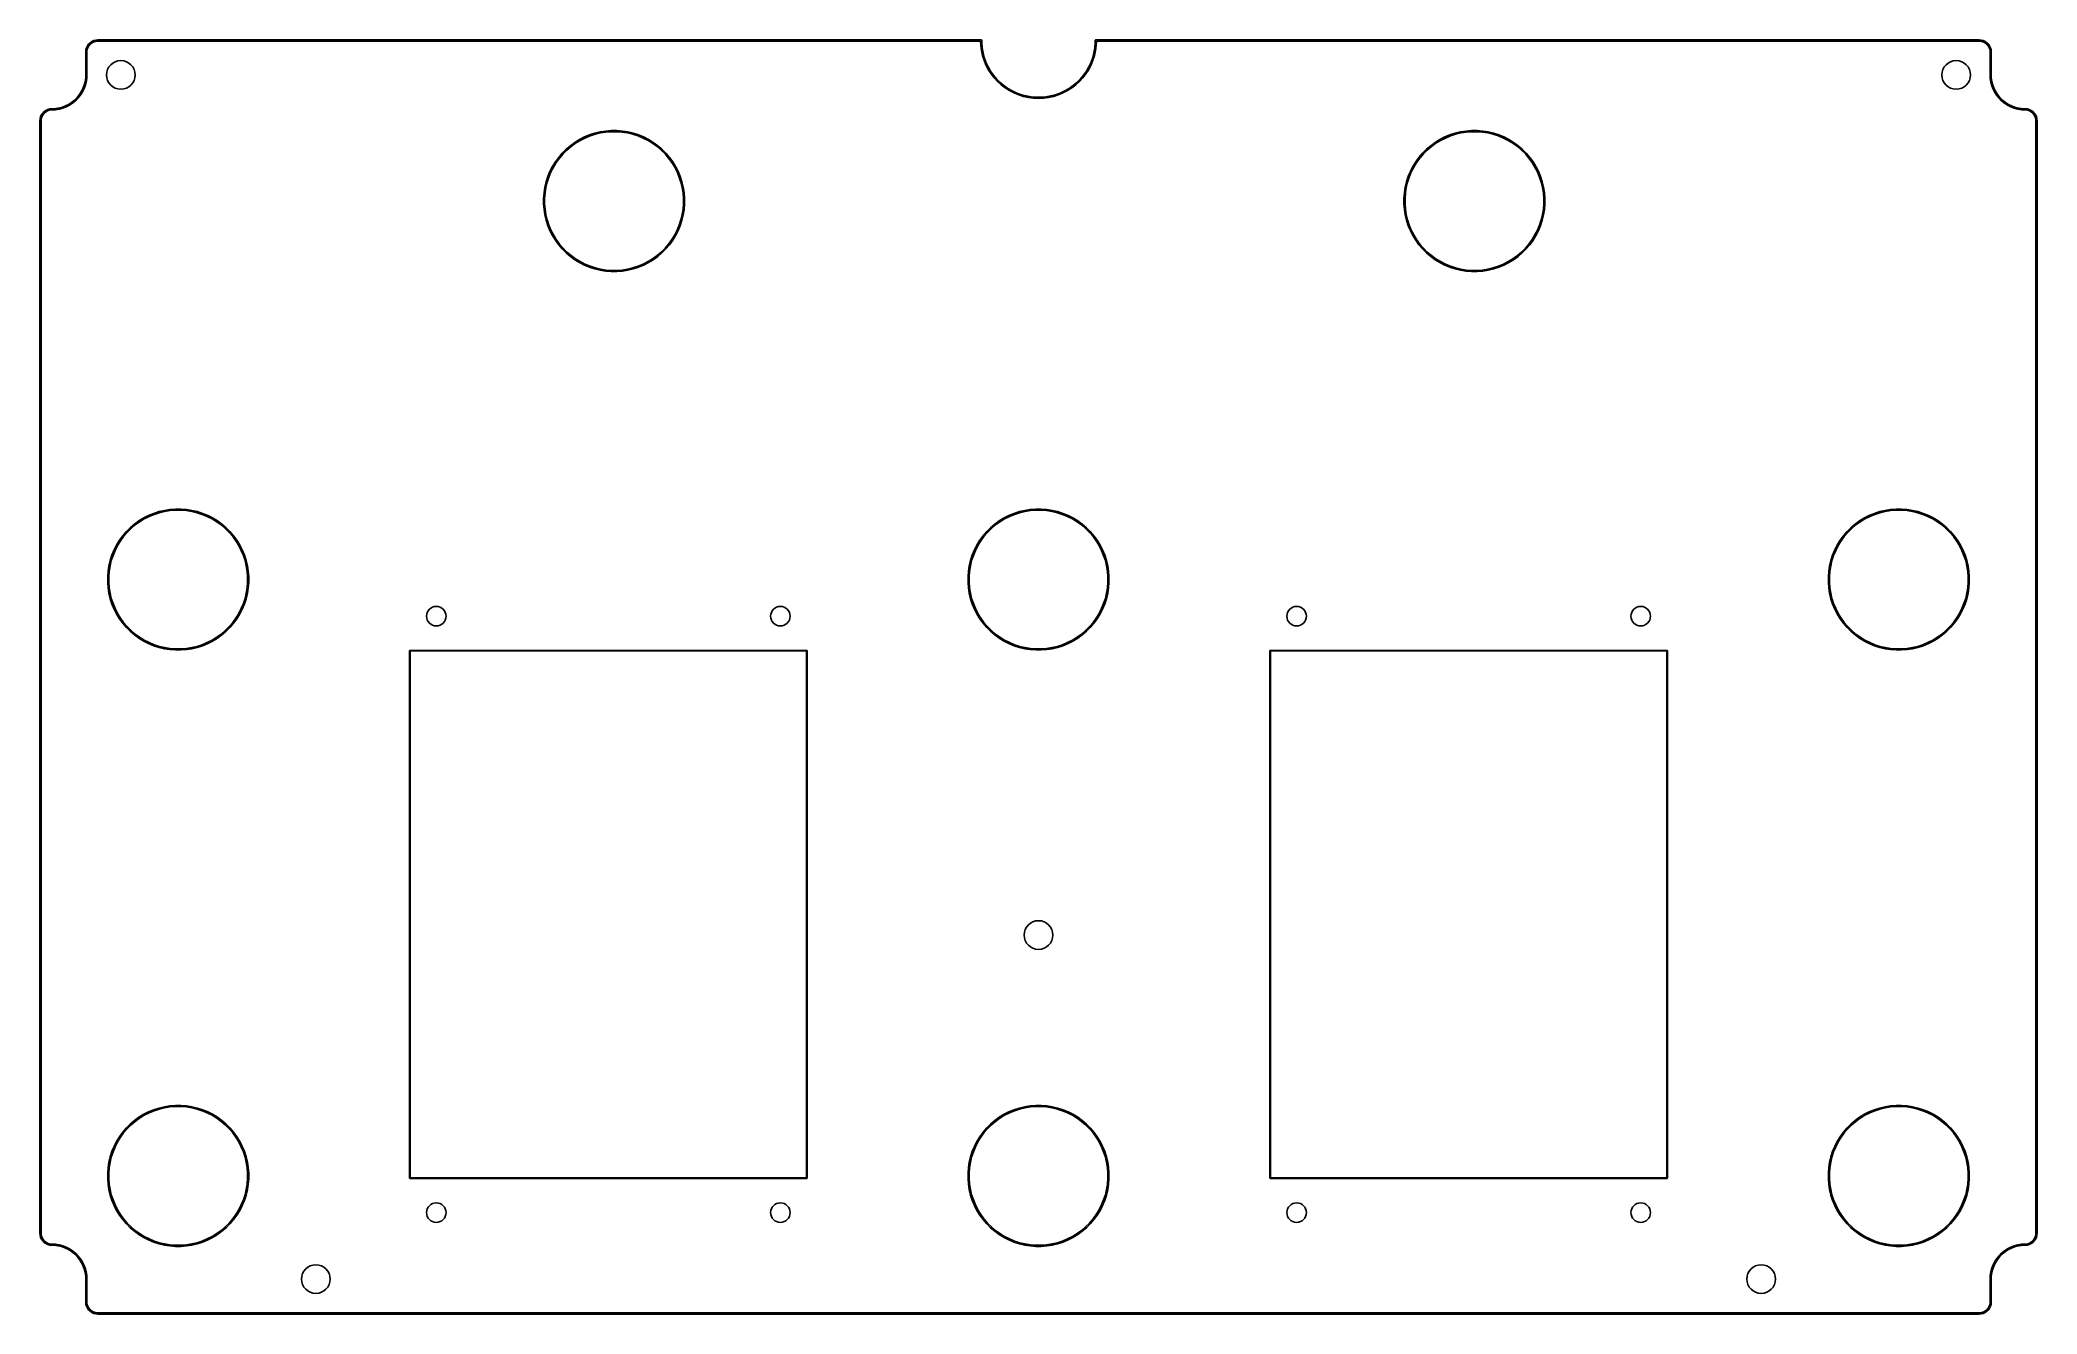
# Model space of a CAD drawing. Extents: x 0.79 to 7.64, y -5.36 to -0.98.
import ezdxf

# ---------------------------------------------------------------- set-up
doc = ezdxf.new("R2010")
doc.units = 0
doc.header["$MEASUREMENT"] = 0
doc.layers.add('BLACK', color=7, linetype='CONTINUOUS')

msp = doc.modelspace()

# ---------------------------------------------------------------- linework, layer by layer
at = {"layer": 'BLACK', "linetype": 'CONTINUOUS'}
for p, q in [((0.9429, -1.0236), (0.9435, -1.0164)), ((0.9429, -1.1024), (0.9429, -1.0236)), ((0.9435, -1.0164), (0.9454, -1.0095)), ((0.9454, -1.0095), (0.9485, -1.003)), ((0.948, -1.0139), (0.9469, -1.0203)), ((0.9469, -1.0203), (0.9469, -1.0236)), ((0.9469, -1.0236), (0.9469, -1.1024)), ((0.9502, -1.0078), (0.948, -1.0139)), ((0.9485, -1.003), (0.9526, -0.9971)), ((0.9535, -1.0021), (0.9502, -1.0078)), ((0.9526, -0.9971), (0.9577, -0.992)), ((0.9577, -0.9971), (0.9535, -1.0021)), ((0.9577, -0.992), (0.9636, -0.9878)), ((0.9627, -0.9929), (0.9577, -0.9971)), ((0.9684, -0.9896), (0.9627, -0.9929)), ((0.9636, -0.9878), (0.9701, -0.9848)), ((0.9745, -0.9874), (0.9684, -0.9896)), ((0.9701, -0.9848), (0.9771, -0.9829)), ((0.981, -0.9862), (0.9745, -0.9874)), ((0.9771, -0.9829), (0.9843, -0.9823)), ((0.9843, -0.9862), (0.981, -0.9862)), ((0.9843, -0.9823), (3.7087, -0.9823)), ((3.7087, -0.9862), (0.9843, -0.9862)), ((3.7087, -0.9823), (4.0157, -0.9823)), ((4.0139, -0.9862), (3.7087, -0.9862)), ((4.0145, -1.0016), (4.0139, -0.9862)), ((4.0168, -1.0188), (4.0145, -1.0016)), ((4.0157, -0.9823), (4.0162, -0.9824)), ((4.0162, -0.9824), (4.0164, -0.9824)), ((4.0164, -0.9824), (4.0164, -0.9824)), ((4.0164, -0.9824), (4.0165, -0.9824)), ((4.0165, -0.9824), (4.0167, -0.9826)), ((4.0167, -0.9826), (4.0173, -0.9831)), ((4.0206, -1.0357), (4.0168, -1.0188)), ((4.0173, -0.9831), (4.0174, -0.9834)), ((4.0174, -0.9834), (4.0176, -0.9835)), ((4.0176, -0.9835), (4.0176, -0.9838)), ((4.0176, -0.9838), (4.0177, -0.9843)), ((4.0177, -0.9843), (4.0177, -0.9928)), ((4.0177, -0.9928), (4.0192, -1.0097)), ((4.0192, -1.0097), (4.0222, -1.0265)), ((4.0222, -1.0265), (4.0266, -1.0429)), ((4.3986, -1.0429), (4.403, -1.0265)), ((4.403, -1.0265), (4.406, -1.0097)), ((4.4084, -1.0188), (4.4046, -1.0357)), ((4.406, -1.0097), (4.4075, -0.9928)), ((4.4075, -0.9843), (4.4076, -0.9838)), ((4.4075, -0.9928), (4.4075, -0.9843)), ((4.4076, -0.9835), (4.4078, -0.9834)), ((4.4076, -0.9838), (4.4076, -0.9835)), ((4.4078, -0.9834), (4.4079, -0.9831)), ((4.4079, -0.9831), (4.4085, -0.9826)), ((4.4107, -1.0016), (4.4084, -1.0188)), ((4.4085, -0.9826), (4.4087, -0.9824)), ((4.4087, -0.9824), (4.4088, -0.9824)), ((4.4088, -0.9824), (4.4088, -0.9824)), ((4.4088, -0.9824), (4.409, -0.9824)), ((4.409, -0.9824), (4.4094, -0.9823)), ((4.4094, -0.9823), (4.8898, -0.9823)), ((4.4113, -0.9862), (4.4107, -1.0016)), ((4.8898, -0.9862), (4.4113, -0.9862)), ((4.8898, -0.9823), (7.4409, -0.9823)), ((7.4409, -0.9862), (4.8898, -0.9862)), ((7.4409, -0.9823), (7.4481, -0.9829)), ((7.4442, -0.9862), (7.4409, -0.9862)), ((7.4507, -0.9874), (7.4442, -0.9862)), ((7.4481, -0.9829), (7.4551, -0.9848)), ((7.4568, -0.9896), (7.4507, -0.9874)), ((7.4551, -0.9848), (7.4616, -0.9878)), ((7.4625, -0.9929), (7.4568, -0.9896)), ((7.4616, -0.9878), (7.4675, -0.992)), ((7.4675, -0.9971), (7.4625, -0.9929)), ((7.4675, -0.992), (7.4726, -0.9971)), ((7.4717, -1.0021), (7.4675, -0.9971)), ((7.475, -1.0078), (7.4717, -1.0021)), ((7.4726, -0.9971), (7.4767, -1.003)), ((7.4772, -1.0139), (7.475, -1.0078)), ((7.4767, -1.003), (7.4798, -1.0095)), ((7.4783, -1.0203), (7.4772, -1.0139)), ((7.4783, -1.0236), (7.4783, -1.0203)), ((7.4783, -1.1024), (7.4783, -1.0236)), ((7.4798, -1.0095), (7.4817, -1.0164)), ((7.4817, -1.0164), (7.4823, -1.0236)), ((7.4823, -1.0236), (7.4823, -1.1024)), ((4.0258, -1.0523), (4.0206, -1.0357)), ((4.0324, -1.0683), (4.0258, -1.0523)), ((4.0266, -1.0429), (4.0324, -1.0589)), ((4.0324, -1.0589), (4.0396, -1.0743)), ((4.0404, -1.0837), (4.0324, -1.0683)), ((4.0396, -1.0743), (4.0481, -1.0891)), ((4.0497, -1.0983), (4.0404, -1.0837)), ((4.0481, -1.0891), (4.0578, -1.103)), ((4.3674, -1.103), (4.3771, -1.0891)), ((4.3848, -1.0837), (4.3755, -1.0983)), ((4.3771, -1.0891), (4.3856, -1.0743)), ((4.3928, -1.0683), (4.3848, -1.0837)), ((4.3856, -1.0743), (4.3928, -1.0589)), ((4.3928, -1.0589), (4.3986, -1.0429)), ((4.3994, -1.0523), (4.3928, -1.0683)), ((4.4046, -1.0357), (4.3994, -1.0523)), ((0.9216, -1.1697), (0.9286, -1.1586)), ((0.9308, -1.1624), (0.9239, -1.1729)), ((0.9286, -1.1586), (0.9342, -1.1469)), ((0.9365, -1.1512), (0.9308, -1.1624)), ((0.9342, -1.1469), (0.9386, -1.1346)), ((0.941, -1.1395), (0.9365, -1.1512)), ((0.9386, -1.1346), (0.9415, -1.1218)), ((0.9442, -1.1273), (0.941, -1.1395)), ((0.9415, -1.1218), (0.9429, -1.1089)), ((0.9429, -1.1089), (0.9429, -1.1024)), ((0.9462, -1.1149), (0.9442, -1.1273)), ((0.9469, -1.1024), (0.9462, -1.1149)), ((4.0603, -1.1121), (4.0497, -1.0983)), ((4.0578, -1.103), (4.0688, -1.116)), ((4.072, -1.1248), (4.0603, -1.1121)), ((4.0688, -1.116), (4.0808, -1.1281)), ((4.0848, -1.1366), (4.072, -1.1248)), ((4.0808, -1.1281), (4.0938, -1.139)), ((4.0986, -1.1471), (4.0848, -1.1366)), ((4.0938, -1.139), (4.1078, -1.1488)), ((4.1132, -1.1564), (4.0986, -1.1471)), ((4.1078, -1.1488), (4.1225, -1.1573)), ((4.1286, -1.1644), (4.1132, -1.1564)), ((4.1225, -1.1573), (4.1379, -1.1645)), ((4.1446, -1.1711), (4.1286, -1.1644)), ((4.1379, -1.1645), (4.1539, -1.1703)), ((4.2713, -1.1703), (4.2872, -1.1645)), ((4.2966, -1.1644), (4.2806, -1.1711)), ((4.2872, -1.1645), (4.3027, -1.1573)), ((4.312, -1.1564), (4.2966, -1.1644)), ((4.3027, -1.1573), (4.3174, -1.1488)), ((4.3266, -1.1471), (4.312, -1.1564)), ((4.3174, -1.1488), (4.3313, -1.139)), ((4.3404, -1.1366), (4.3266, -1.1471)), ((4.3313, -1.139), (4.3444, -1.1281)), ((4.3532, -1.1248), (4.3404, -1.1366)), ((4.3444, -1.1281), (4.3564, -1.116)), ((4.3649, -1.1121), (4.3532, -1.1248)), ((4.3564, -1.116), (4.3674, -1.103)), ((4.3755, -1.0983), (4.3649, -1.1121)), ((7.479, -1.1149), (7.4783, -1.1024)), ((7.481, -1.1273), (7.479, -1.1149)), ((7.4842, -1.1395), (7.481, -1.1273)), ((7.4823, -1.1024), (7.4823, -1.1089)), ((7.4823, -1.1089), (7.4837, -1.1218)), ((7.4837, -1.1218), (7.4866, -1.1346)), ((7.4887, -1.1512), (7.4842, -1.1395)), ((7.4866, -1.1346), (7.491, -1.1469)), ((7.4944, -1.1624), (7.4887, -1.1512)), ((7.491, -1.1469), (7.4966, -1.1586)), ((7.5013, -1.1729), (7.4944, -1.1624)), ((7.4966, -1.1586), (7.5036, -1.1697)), ((0.791, -1.2392), (0.7951, -1.2333)), ((0.7951, -1.2333), (0.8002, -1.2282)), ((0.8002, -1.2333), (0.796, -1.2383)), ((0.8002, -1.2282), (0.8061, -1.224)), ((0.8052, -1.2291), (0.8002, -1.2333)), ((0.8109, -1.2258), (0.8052, -1.2291)), ((0.8061, -1.224), (0.8126, -1.221)), ((0.8171, -1.2236), (0.8109, -1.2258)), ((0.8126, -1.221), (0.8196, -1.2191)), ((0.8235, -1.2224), (0.8171, -1.2236)), ((0.8196, -1.2191), (0.8268, -1.2185)), ((0.8268, -1.2224), (0.8235, -1.2224)), ((0.8268, -1.2185), (0.8333, -1.2185)), ((0.8393, -1.2218), (0.8268, -1.2224)), ((0.8333, -1.2185), (0.8463, -1.217)), ((0.8517, -1.2198), (0.8393, -1.2218)), ((0.8463, -1.217), (0.859, -1.2141)), ((0.8639, -1.2166), (0.8517, -1.2198)), ((0.859, -1.2141), (0.8713, -1.2098)), ((0.8756, -1.2121), (0.8639, -1.2166)), ((0.8713, -1.2098), (0.883, -1.2042)), ((0.8868, -1.2064), (0.8756, -1.2121)), ((0.883, -1.2042), (0.8941, -1.1972)), ((0.8974, -1.1995), (0.8868, -1.2064)), ((0.8941, -1.1972), (0.9043, -1.1891)), ((0.9071, -1.1916), (0.8974, -1.1995)), ((0.9043, -1.1891), (0.9135, -1.1799)), ((0.916, -1.1827), (0.9071, -1.1916)), ((0.9135, -1.1799), (0.9216, -1.1697)), ((0.9239, -1.1729), (0.916, -1.1827)), ((4.1611, -1.1763), (4.1446, -1.1711)), ((4.1539, -1.1703), (4.1704, -1.1747)), ((4.1781, -1.1801), (4.1611, -1.1763)), ((4.1704, -1.1747), (4.1871, -1.1777)), ((4.1953, -1.1823), (4.1781, -1.1801)), ((4.1871, -1.1777), (4.2041, -1.1791)), ((4.2126, -1.1831), (4.1953, -1.1823)), ((4.2041, -1.1791), (4.2211, -1.1791)), ((4.2299, -1.1823), (4.2126, -1.1831)), ((4.2211, -1.1791), (4.2381, -1.1777)), ((4.2471, -1.1801), (4.2299, -1.1823)), ((4.2381, -1.1777), (4.2548, -1.1747)), ((4.2641, -1.1763), (4.2471, -1.1801)), ((4.2548, -1.1747), (4.2713, -1.1703)), ((4.2806, -1.1711), (4.2641, -1.1763)), ((7.5092, -1.1827), (7.5013, -1.1729)), ((7.5036, -1.1697), (7.5117, -1.1799)), ((7.5181, -1.1916), (7.5092, -1.1827)), ((7.5117, -1.1799), (7.5209, -1.1891)), ((7.5278, -1.1995), (7.5181, -1.1916)), ((7.5209, -1.1891), (7.5311, -1.1972)), ((7.5384, -1.2064), (7.5278, -1.1995)), ((7.5311, -1.1972), (7.5422, -1.2042)), ((7.5496, -1.2121), (7.5384, -1.2064)), ((7.5422, -1.2042), (7.5539, -1.2098)), ((7.5613, -1.2166), (7.5496, -1.2121)), ((7.5539, -1.2098), (7.5662, -1.2141)), ((7.5735, -1.2198), (7.5613, -1.2166)), ((7.5662, -1.2141), (7.5789, -1.217)), ((7.5859, -1.2218), (7.5735, -1.2198)), ((7.5789, -1.217), (7.5919, -1.2185)), ((7.5984, -1.2224), (7.5859, -1.2218)), ((7.5919, -1.2185), (7.5984, -1.2185)), ((7.5984, -1.2185), (7.6056, -1.2191)), ((7.6017, -1.2224), (7.5984, -1.2224)), ((7.6081, -1.2236), (7.6017, -1.2224)), ((7.6056, -1.2191), (7.6126, -1.221)), ((7.6143, -1.2258), (7.6081, -1.2236)), ((7.6126, -1.221), (7.6191, -1.224)), ((7.62, -1.2291), (7.6143, -1.2258)), ((7.6191, -1.224), (7.625, -1.2282)), ((7.625, -1.2333), (7.62, -1.2291)), ((7.625, -1.2282), (7.6301, -1.2333)), ((7.6292, -1.2383), (7.625, -1.2333)), ((7.6301, -1.2333), (7.6342, -1.2392)), ((0.7854, -1.2598), (0.7861, -1.2527)), ((0.7854, -5.0787), (0.7854, -1.2598)), ((0.7861, -1.2527), (0.7879, -1.2457)), ((0.7879, -1.2457), (0.791, -1.2392)), ((0.7905, -1.2501), (0.7894, -1.2566)), ((0.7894, -1.2566), (0.7894, -1.2598)), ((0.7894, -1.2598), (0.7894, -5.0787)), ((0.7927, -1.244), (0.7905, -1.2501)), ((0.796, -1.2383), (0.7927, -1.244)), ((2.6902, -1.3024), (2.7087, -1.298)), ((2.7094, -1.3016), (2.6912, -1.306)), ((2.7087, -1.298), (2.7274, -1.295)), ((2.7279, -1.2987), (2.7094, -1.3016)), ((2.7274, -1.295), (2.7464, -1.2935)), ((2.7465, -1.2972), (2.7279, -1.2987)), ((2.7464, -1.2935), (2.7654, -1.2935)), ((2.7653, -1.2972), (2.7465, -1.2972)), ((2.7839, -1.2987), (2.7653, -1.2972)), ((2.7654, -1.2935), (2.7844, -1.295)), ((2.8024, -1.3016), (2.7839, -1.2987)), ((2.7844, -1.295), (2.8031, -1.298)), ((2.8206, -1.306), (2.8024, -1.3016)), ((2.8031, -1.298), (2.8216, -1.3024)), ((5.6429, -1.3024), (5.6614, -1.298)), ((5.6622, -1.3016), (5.644, -1.306)), ((5.6614, -1.298), (5.6802, -1.295)), ((5.6806, -1.2987), (5.6622, -1.3016)), ((5.6802, -1.295), (5.6992, -1.2935)), ((5.6993, -1.2972), (5.6806, -1.2987)), ((5.6992, -1.2935), (5.7182, -1.2935)), ((5.718, -1.2972), (5.6993, -1.2972)), ((5.7367, -1.2987), (5.718, -1.2972)), ((5.7182, -1.2935), (5.7371, -1.295)), ((5.7552, -1.3016), (5.7367, -1.2987)), ((5.7371, -1.295), (5.7559, -1.298)), ((5.7734, -1.306), (5.7552, -1.3016)), ((5.7559, -1.298), (5.7744, -1.3024)), ((7.6325, -1.244), (7.6292, -1.2383)), ((7.6347, -1.2501), (7.6325, -1.244)), ((7.6342, -1.2392), (7.6373, -1.2457)), ((7.6358, -1.2566), (7.6347, -1.2501)), ((7.6358, -1.2598), (7.6358, -1.2566)), ((7.6358, -5.0787), (7.6358, -1.2598)), ((7.6373, -1.2457), (7.6391, -1.2527)), ((7.6391, -1.2527), (7.6398, -1.2598)), ((7.6398, -1.2598), (7.6398, -5.0787)), ((2.5781, -1.3711), (2.5916, -1.3576)), ((2.5941, -1.3604), (2.5809, -1.3736)), ((2.5916, -1.3576), (2.606, -1.3453)), ((2.6083, -1.3482), (2.5941, -1.3604)), ((2.606, -1.3453), (2.6214, -1.3341)), ((2.6235, -1.3372), (2.6083, -1.3482)), ((2.6214, -1.3341), (2.6376, -1.3242)), ((2.6394, -1.3275), (2.6235, -1.3372)), ((2.6376, -1.3242), (2.6545, -1.3155)), ((2.6561, -1.319), (2.6394, -1.3275)), ((2.6545, -1.3155), (2.6721, -1.3083)), ((2.6734, -1.3118), (2.6561, -1.319)), ((2.6721, -1.3083), (2.6902, -1.3024)), ((2.6912, -1.306), (2.6734, -1.3118)), ((2.8384, -1.3118), (2.8206, -1.306)), ((2.8216, -1.3024), (2.8397, -1.3083)), ((2.8557, -1.319), (2.8384, -1.3118)), ((2.8397, -1.3083), (2.8573, -1.3155)), ((2.8724, -1.3275), (2.8557, -1.319)), ((2.8573, -1.3155), (2.8742, -1.3242)), ((2.8883, -1.3372), (2.8724, -1.3275)), ((2.8742, -1.3242), (2.8904, -1.3341)), ((2.9035, -1.3482), (2.8883, -1.3372)), ((2.8904, -1.3341), (2.9058, -1.3453)), ((2.9177, -1.3604), (2.9035, -1.3482)), ((2.9058, -1.3453), (2.9203, -1.3576)), ((2.9309, -1.3736), (2.9177, -1.3604)), ((2.9203, -1.3576), (2.9337, -1.3711)), ((5.5309, -1.3711), (5.5443, -1.3576)), ((5.5469, -1.3604), (5.5336, -1.3736)), ((5.5443, -1.3576), (5.5588, -1.3453)), ((5.5611, -1.3482), (5.5469, -1.3604)), ((5.5588, -1.3453), (5.5741, -1.3341)), ((5.5762, -1.3372), (5.5611, -1.3482)), ((5.5741, -1.3341), (5.5904, -1.3242)), ((5.5922, -1.3275), (5.5762, -1.3372)), ((5.5904, -1.3242), (5.6073, -1.3155)), ((5.6089, -1.319), (5.5922, -1.3275)), ((5.6073, -1.3155), (5.6249, -1.3083)), ((5.6262, -1.3118), (5.6089, -1.319)), ((5.6249, -1.3083), (5.6429, -1.3024)), ((5.644, -1.306), (5.6262, -1.3118)), ((5.7912, -1.3118), (5.7734, -1.306)), ((5.7744, -1.3024), (5.7925, -1.3083)), ((5.8085, -1.319), (5.7912, -1.3118)), ((5.7925, -1.3083), (5.81, -1.3155)), ((5.8251, -1.3275), (5.8085, -1.319)), ((5.81, -1.3155), (5.827, -1.3242)), ((5.8411, -1.3372), (5.8251, -1.3275)), ((5.827, -1.3242), (5.8432, -1.3341)), ((5.8562, -1.3482), (5.8411, -1.3372)), ((5.8432, -1.3341), (5.8586, -1.3453)), ((5.8705, -1.3604), (5.8562, -1.3482)), ((5.8586, -1.3453), (5.873, -1.3576)), ((5.8837, -1.3736), (5.8705, -1.3604)), ((5.873, -1.3576), (5.8865, -1.3711)), ((2.5287, -1.4516), (2.536, -1.4341)), ((2.5394, -1.4356), (2.5323, -1.4529)), ((2.536, -1.4341), (2.5447, -1.4171)), ((2.5479, -1.419), (2.5394, -1.4356)), ((2.5447, -1.4171), (2.5546, -1.4009)), ((2.5577, -1.403), (2.5479, -1.419)), ((2.5546, -1.4009), (2.5658, -1.3855)), ((2.5687, -1.3879), (2.5577, -1.403)), ((2.5658, -1.3855), (2.5781, -1.3711)), ((2.5809, -1.3736), (2.5687, -1.3879)), ((2.9431, -1.3879), (2.9309, -1.3736)), ((2.9337, -1.3711), (2.9461, -1.3855)), ((2.9541, -1.403), (2.9431, -1.3879)), ((2.9461, -1.3855), (2.9572, -1.4009)), ((2.9639, -1.419), (2.9541, -1.403)), ((2.9572, -1.4009), (2.9672, -1.4171)), ((2.9724, -1.4356), (2.9639, -1.419)), ((2.9672, -1.4171), (2.9758, -1.4341)), ((2.9795, -1.4529), (2.9724, -1.4356)), ((2.9758, -1.4341), (2.9831, -1.4516)), ((5.4815, -1.4516), (5.4888, -1.4341)), ((5.4922, -1.4356), (5.485, -1.4529)), ((5.4888, -1.4341), (5.4974, -1.4171)), ((5.5007, -1.419), (5.4922, -1.4356)), ((5.4974, -1.4171), (5.5073, -1.4009)), ((5.5105, -1.403), (5.5007, -1.419)), ((5.5073, -1.4009), (5.5185, -1.3855)), ((5.5215, -1.3879), (5.5105, -1.403)), ((5.5185, -1.3855), (5.5309, -1.3711)), ((5.5336, -1.3736), (5.5215, -1.3879)), ((5.8959, -1.3879), (5.8837, -1.3736)), ((5.8865, -1.3711), (5.8988, -1.3855)), ((5.9069, -1.403), (5.8959, -1.3879)), ((5.8988, -1.3855), (5.91, -1.4009)), ((5.9166, -1.419), (5.9069, -1.403)), ((5.91, -1.4009), (5.9199, -1.4171)), ((5.9251, -1.4356), (5.9166, -1.419)), ((5.9199, -1.4171), (5.9285, -1.4341)), ((5.9323, -1.4529), (5.9251, -1.4356)), ((5.9285, -1.4341), (5.9358, -1.4516)), ((2.514, -1.5259), (2.5155, -1.507)), ((2.5155, -1.507), (2.5184, -1.4882)), ((2.5192, -1.5074), (2.5177, -1.5261)), ((2.5184, -1.4882), (2.5229, -1.4697)), ((2.5221, -1.4889), (2.5192, -1.5074)), ((2.5265, -1.4707), (2.5221, -1.4889)), ((2.5229, -1.4697), (2.5287, -1.4516)), ((2.5323, -1.4529), (2.5265, -1.4707)), ((2.9853, -1.4707), (2.9795, -1.4529)), ((2.9831, -1.4516), (2.9889, -1.4697)), ((2.9897, -1.4889), (2.9853, -1.4707)), ((2.9889, -1.4697), (2.9934, -1.4882)), ((2.9926, -1.5074), (2.9897, -1.4889)), ((2.9941, -1.5261), (2.9926, -1.5074)), ((2.9934, -1.4882), (2.9964, -1.507)), ((2.9964, -1.507), (2.9978, -1.5259)), ((5.4667, -1.5259), (5.4682, -1.507)), ((5.4682, -1.507), (5.4712, -1.4882)), ((5.4719, -1.5074), (5.4705, -1.5261)), ((5.4712, -1.4882), (5.4756, -1.4697)), ((5.4749, -1.4889), (5.4719, -1.5074)), ((5.4792, -1.4707), (5.4749, -1.4889)), ((5.4756, -1.4697), (5.4815, -1.4516)), ((5.485, -1.4529), (5.4792, -1.4707)), ((5.9381, -1.4707), (5.9323, -1.4529)), ((5.9358, -1.4516), (5.9417, -1.4697)), ((5.9425, -1.4889), (5.9381, -1.4707)), ((5.9417, -1.4697), (5.9461, -1.4882)), ((5.9454, -1.5074), (5.9425, -1.4889)), ((5.9469, -1.5261), (5.9454, -1.5074)), ((5.9461, -1.4882), (5.9491, -1.507)), ((5.9491, -1.507), (5.9506, -1.5259)), ((2.514, -1.5261), (2.514, -1.5259)), ((2.514, -1.5449), (2.514, -1.5261)), ((2.5155, -1.5639), (2.514, -1.5449)), ((2.5184, -1.5827), (2.5155, -1.5639)), ((2.5177, -1.5261), (2.5177, -1.5448)), ((2.5177, -1.5448), (2.5192, -1.5635)), ((2.5192, -1.5635), (2.5221, -1.5819)), ((2.9897, -1.5819), (2.9926, -1.5635)), ((2.9926, -1.5635), (2.9941, -1.5448)), ((2.9964, -1.5639), (2.9934, -1.5827)), ((2.9941, -1.5448), (2.9941, -1.5261)), ((2.9978, -1.5449), (2.9964, -1.5639)), ((2.9978, -1.5259), (2.9978, -1.5449)), ((5.4667, -1.5261), (5.4667, -1.5259)), ((5.4667, -1.5449), (5.4667, -1.5261)), ((5.4682, -1.5639), (5.4667, -1.5449)), ((5.4712, -1.5827), (5.4682, -1.5639)), ((5.4705, -1.5261), (5.4705, -1.5448)), ((5.4705, -1.5448), (5.4719, -1.5635)), ((5.4719, -1.5635), (5.4749, -1.5819)), ((5.9425, -1.5819), (5.9454, -1.5635)), ((5.9454, -1.5635), (5.9469, -1.5448)), ((5.9491, -1.5639), (5.9461, -1.5827)), ((5.9469, -1.5448), (5.9469, -1.5261)), ((5.9506, -1.5449), (5.9491, -1.5639)), ((5.9506, -1.5259), (5.9506, -1.5449)), ((2.5229, -1.6012), (2.5184, -1.5827)), ((2.5221, -1.5819), (2.5265, -1.6001)), ((2.5287, -1.6192), (2.5229, -1.6012)), ((2.5265, -1.6001), (2.5323, -1.6179)), ((2.536, -1.6368), (2.5287, -1.6192)), ((2.5323, -1.6179), (2.5394, -1.6352)), ((2.5447, -1.6537), (2.536, -1.6368)), ((2.5394, -1.6352), (2.5479, -1.6519)), ((2.9639, -1.6519), (2.9724, -1.6352)), ((2.9758, -1.6368), (2.9672, -1.6537)), ((2.9724, -1.6352), (2.9795, -1.6179)), ((2.9831, -1.6192), (2.9758, -1.6368)), ((2.9795, -1.6179), (2.9853, -1.6001)), ((2.9889, -1.6012), (2.9831, -1.6192)), ((2.9853, -1.6001), (2.9897, -1.5819)), ((2.9934, -1.5827), (2.9889, -1.6012)), ((5.4756, -1.6012), (5.4712, -1.5827)), ((5.4749, -1.5819), (5.4792, -1.6001)), ((5.4815, -1.6192), (5.4756, -1.6012)), ((5.4792, -1.6001), (5.485, -1.6179)), ((5.4888, -1.6368), (5.4815, -1.6192)), ((5.485, -1.6179), (5.4922, -1.6352)), ((5.4974, -1.6537), (5.4888, -1.6368)), ((5.4922, -1.6352), (5.5007, -1.6519)), ((5.9166, -1.6519), (5.9251, -1.6352)), ((5.9285, -1.6368), (5.9199, -1.6537)), ((5.9251, -1.6352), (5.9323, -1.6179)), ((5.9358, -1.6192), (5.9285, -1.6368)), ((5.9323, -1.6179), (5.9381, -1.6001)), ((5.9417, -1.6012), (5.9358, -1.6192)), ((5.9381, -1.6001), (5.9425, -1.5819)), ((5.9461, -1.5827), (5.9417, -1.6012)), ((2.5546, -1.67), (2.5447, -1.6537)), ((2.5479, -1.6519), (2.5577, -1.6679)), ((2.5658, -1.6853), (2.5546, -1.67)), ((2.5577, -1.6679), (2.5687, -1.683)), ((2.5781, -1.6998), (2.5658, -1.6853)), ((2.5687, -1.683), (2.5809, -1.6972)), ((2.5916, -1.7132), (2.5781, -1.6998)), ((2.5809, -1.6972), (2.5941, -1.7105)), ((2.606, -1.7256), (2.5916, -1.7132)), ((2.5941, -1.7105), (2.6083, -1.7226)), ((2.9035, -1.7226), (2.9177, -1.7105)), ((2.9203, -1.7132), (2.9058, -1.7256)), ((2.9177, -1.7105), (2.9309, -1.6972)), ((2.9337, -1.6998), (2.9203, -1.7132)), ((2.9309, -1.6972), (2.9431, -1.683)), ((2.9461, -1.6853), (2.9337, -1.6998)), ((2.9431, -1.683), (2.9541, -1.6679)), ((2.9572, -1.67), (2.9461, -1.6853)), ((2.9541, -1.6679), (2.9639, -1.6519)), ((2.9672, -1.6537), (2.9572, -1.67)), ((5.5073, -1.67), (5.4974, -1.6537)), ((5.5007, -1.6519), (5.5105, -1.6679)), ((5.5185, -1.6853), (5.5073, -1.67)), ((5.5105, -1.6679), (5.5215, -1.683)), ((5.5309, -1.6998), (5.5185, -1.6853)), ((5.5215, -1.683), (5.5336, -1.6972)), ((5.5443, -1.7132), (5.5309, -1.6998)), ((5.5336, -1.6972), (5.5469, -1.7105)), ((5.5588, -1.7256), (5.5443, -1.7132)), ((5.5469, -1.7105), (5.5611, -1.7226)), ((5.8562, -1.7226), (5.8705, -1.7105)), ((5.873, -1.7132), (5.8586, -1.7256)), ((5.8705, -1.7105), (5.8837, -1.6972)), ((5.8865, -1.6998), (5.873, -1.7132)), ((5.8837, -1.6972), (5.8959, -1.683)), ((5.8988, -1.6853), (5.8865, -1.6998)), ((5.8959, -1.683), (5.9069, -1.6679)), ((5.91, -1.67), (5.8988, -1.6853)), ((5.9069, -1.6679), (5.9166, -1.6519)), ((5.9199, -1.6537), (5.91, -1.67)), ((2.6214, -1.7368), (2.606, -1.7256)), ((2.6083, -1.7226), (2.6235, -1.7336)), ((2.6376, -1.7467), (2.6214, -1.7368)), ((2.6235, -1.7336), (2.6394, -1.7434)), ((2.6545, -1.7553), (2.6376, -1.7467)), ((2.6394, -1.7434), (2.6561, -1.7519)), ((2.6721, -1.7626), (2.6545, -1.7553)), ((2.6561, -1.7519), (2.6734, -1.7591)), ((2.6902, -1.7685), (2.6721, -1.7626)), ((2.6734, -1.7591), (2.6912, -1.7649)), ((2.7087, -1.7729), (2.6902, -1.7685)), ((2.6912, -1.7649), (2.7094, -1.7692)), ((2.7274, -1.7759), (2.7087, -1.7729)), ((2.7094, -1.7692), (2.7279, -1.7722)), ((2.7464, -1.7774), (2.7274, -1.7759)), ((2.7279, -1.7722), (2.7465, -1.7736)), ((2.7654, -1.7774), (2.7464, -1.7774)), ((2.7465, -1.7736), (2.7653, -1.7736)), ((2.7653, -1.7736), (2.7839, -1.7722)), ((2.7844, -1.7759), (2.7654, -1.7774)), ((2.7839, -1.7722), (2.8024, -1.7692)), ((2.8031, -1.7729), (2.7844, -1.7759)), ((2.8024, -1.7692), (2.8206, -1.7649)), ((2.8216, -1.7685), (2.8031, -1.7729)), ((2.8206, -1.7649), (2.8384, -1.7591)), ((2.8397, -1.7626), (2.8216, -1.7685)), ((2.8384, -1.7591), (2.8557, -1.7519)), ((2.8573, -1.7553), (2.8397, -1.7626)), ((2.8557, -1.7519), (2.8724, -1.7434)), ((2.8742, -1.7467), (2.8573, -1.7553)), ((2.8724, -1.7434), (2.8883, -1.7336)), ((2.8904, -1.7368), (2.8742, -1.7467)), ((2.8883, -1.7336), (2.9035, -1.7226)), ((2.9058, -1.7256), (2.8904, -1.7368)), ((5.5741, -1.7368), (5.5588, -1.7256)), ((5.5611, -1.7226), (5.5762, -1.7336)), ((5.5904, -1.7467), (5.5741, -1.7368)), ((5.5762, -1.7336), (5.5922, -1.7434)), ((5.6073, -1.7553), (5.5904, -1.7467)), ((5.5922, -1.7434), (5.6089, -1.7519)), ((5.6249, -1.7626), (5.6073, -1.7553)), ((5.6089, -1.7519), (5.6262, -1.7591)), ((5.6429, -1.7685), (5.6249, -1.7626)), ((5.6262, -1.7591), (5.644, -1.7649)), ((5.6614, -1.7729), (5.6429, -1.7685)), ((5.644, -1.7649), (5.6622, -1.7692)), ((5.6802, -1.7759), (5.6614, -1.7729)), ((5.6622, -1.7692), (5.6806, -1.7722)), ((5.6992, -1.7774), (5.6802, -1.7759)), ((5.6806, -1.7722), (5.6993, -1.7736)), ((5.7182, -1.7774), (5.6992, -1.7774)), ((5.6993, -1.7736), (5.718, -1.7736)), ((5.718, -1.7736), (5.7367, -1.7722)), ((5.7371, -1.7759), (5.7182, -1.7774)), ((5.7367, -1.7722), (5.7552, -1.7692)), ((5.7559, -1.7729), (5.7371, -1.7759)), ((5.7552, -1.7692), (5.7734, -1.7649)), ((5.7744, -1.7685), (5.7559, -1.7729)), ((5.7734, -1.7649), (5.7912, -1.7591)), ((5.7925, -1.7626), (5.7744, -1.7685)), ((5.7912, -1.7591), (5.8085, -1.7519)), ((5.81, -1.7553), (5.7925, -1.7626)), ((5.8085, -1.7519), (5.8251, -1.7434)), ((5.827, -1.7467), (5.81, -1.7553)), ((5.8251, -1.7434), (5.8411, -1.7336)), ((5.8432, -1.7368), (5.827, -1.7467)), ((5.8411, -1.7336), (5.8562, -1.7226)), ((5.8586, -1.7256), (5.8432, -1.7368)), ((1.176, -2.6075), (1.1941, -2.6016)), ((1.1941, -2.6016), (1.2126, -2.5972)), ((1.2133, -2.6009), (1.1951, -2.6052)), ((1.2126, -2.5972), (1.2314, -2.5942)), ((1.2318, -2.5979), (1.2133, -2.6009)), ((1.2314, -2.5942), (1.2503, -2.5927)), ((1.2505, -2.5965), (1.2318, -2.5979)), ((1.2503, -2.5927), (1.2693, -2.5927)), ((1.2692, -2.5965), (1.2505, -2.5965)), ((1.2879, -2.5979), (1.2692, -2.5965)), ((1.2693, -2.5927), (1.2883, -2.5942)), ((1.3063, -2.6009), (1.2879, -2.5979)), ((1.2883, -2.5942), (1.3071, -2.5972)), ((1.3245, -2.6052), (1.3063, -2.6009)), ((1.3071, -2.5972), (1.3256, -2.6016)), ((1.3256, -2.6016), (1.3436, -2.6075)), ((4.1288, -2.6075), (4.1469, -2.6016)), ((4.1469, -2.6016), (4.1654, -2.5972)), ((4.1661, -2.6009), (4.1479, -2.6052)), ((4.1654, -2.5972), (4.1841, -2.5942)), ((4.1846, -2.5979), (4.1661, -2.6009)), ((4.1841, -2.5942), (4.2031, -2.5927)), ((4.2032, -2.5965), (4.1846, -2.5979)), ((4.2031, -2.5927), (4.2221, -2.5927)), ((4.222, -2.5965), (4.2032, -2.5965)), ((4.2406, -2.5979), (4.222, -2.5965)), ((4.2221, -2.5927), (4.2411, -2.5942)), ((4.2591, -2.6009), (4.2406, -2.5979)), ((4.2411, -2.5942), (4.2598, -2.5972)), ((4.2773, -2.6052), (4.2591, -2.6009)), ((4.2598, -2.5972), (4.2783, -2.6016)), ((4.2783, -2.6016), (4.2964, -2.6075)), ((7.0816, -2.6075), (7.0996, -2.6016)), ((7.0996, -2.6016), (7.1181, -2.5972)), ((7.1189, -2.6009), (7.1007, -2.6052)), ((7.1181, -2.5972), (7.1369, -2.5942)), ((7.1373, -2.5979), (7.1189, -2.6009)), ((7.1369, -2.5942), (7.1558, -2.5927)), ((7.156, -2.5965), (7.1373, -2.5979)), ((7.1558, -2.5927), (7.1749, -2.5927)), ((7.1747, -2.5965), (7.156, -2.5965)), ((7.1934, -2.5979), (7.1747, -2.5965)), ((7.1749, -2.5927), (7.1938, -2.5942)), ((7.2119, -2.6009), (7.1934, -2.5979)), ((7.1938, -2.5942), (7.2126, -2.5972)), ((7.2301, -2.6052), (7.2119, -2.6009)), ((7.2126, -2.5972), (7.2311, -2.6016)), ((7.2311, -2.6016), (7.2492, -2.6075)), ((1.0697, -2.6847), (1.082, -2.6703)), ((1.0848, -2.6728), (1.0726, -2.6871)), ((1.082, -2.6703), (1.0955, -2.6568)), ((1.098, -2.6596), (1.0848, -2.6728)), ((1.0955, -2.6568), (1.1099, -2.6445)), ((1.1123, -2.6474), (1.098, -2.6596)), ((1.1099, -2.6445), (1.1253, -2.6333)), ((1.1274, -2.6364), (1.1123, -2.6474)), ((1.1253, -2.6333), (1.1415, -2.6234)), ((1.1434, -2.6267), (1.1274, -2.6364)), ((1.1415, -2.6234), (1.1585, -2.6148)), ((1.16, -2.6182), (1.1434, -2.6267)), ((1.1585, -2.6148), (1.176, -2.6075)), ((1.1773, -2.611), (1.16, -2.6182)), ((1.1951, -2.6052), (1.1773, -2.611)), ((1.3423, -2.611), (1.3245, -2.6052)), ((1.3596, -2.6182), (1.3423, -2.611)), ((1.3436, -2.6075), (1.3612, -2.6148)), ((1.3763, -2.6267), (1.3596, -2.6182)), ((1.3612, -2.6148), (1.3782, -2.6234)), ((1.3923, -2.6364), (1.3763, -2.6267)), ((1.3782, -2.6234), (1.3944, -2.6333)), ((1.4074, -2.6474), (1.3923, -2.6364)), ((1.3944, -2.6333), (1.4097, -2.6445)), ((1.4217, -2.6596), (1.4074, -2.6474)), ((1.4097, -2.6445), (1.4242, -2.6568)), ((1.4349, -2.6728), (1.4217, -2.6596)), ((1.4242, -2.6568), (1.4376, -2.6703)), ((1.447, -2.6871), (1.4349, -2.6728)), ((1.4376, -2.6703), (1.45, -2.6847)), ((4.0225, -2.6847), (4.0348, -2.6703)), ((4.0376, -2.6728), (4.0254, -2.6871)), ((4.0348, -2.6703), (4.0482, -2.6568)), ((4.0508, -2.6596), (4.0376, -2.6728)), ((4.0482, -2.6568), (4.0627, -2.6445)), ((4.065, -2.6474), (4.0508, -2.6596)), ((4.0627, -2.6445), (4.0781, -2.6333)), ((4.0802, -2.6364), (4.065, -2.6474)), ((4.0781, -2.6333), (4.0943, -2.6234)), ((4.0961, -2.6267), (4.0802, -2.6364)), ((4.0943, -2.6234), (4.1112, -2.6148)), ((4.1128, -2.6182), (4.0961, -2.6267)), ((4.1112, -2.6148), (4.1288, -2.6075)), ((4.1301, -2.611), (4.1128, -2.6182)), ((4.1479, -2.6052), (4.1301, -2.611)), ((4.2951, -2.611), (4.2773, -2.6052)), ((4.3124, -2.6182), (4.2951, -2.611)), ((4.2964, -2.6075), (4.314, -2.6148)), ((4.3291, -2.6267), (4.3124, -2.6182)), ((4.314, -2.6148), (4.3309, -2.6234)), ((4.345, -2.6364), (4.3291, -2.6267)), ((4.3309, -2.6234), (4.3471, -2.6333)), ((4.3602, -2.6474), (4.345, -2.6364)), ((4.3471, -2.6333), (4.3625, -2.6445)), ((4.3744, -2.6596), (4.3602, -2.6474)), ((4.3625, -2.6445), (4.377, -2.6568)), ((4.3876, -2.6728), (4.3744, -2.6596)), ((4.377, -2.6568), (4.3904, -2.6703)), ((4.3998, -2.6871), (4.3876, -2.6728)), ((4.3904, -2.6703), (4.4027, -2.6847)), ((6.9752, -2.6847), (6.9876, -2.6703)), ((6.9903, -2.6728), (6.9782, -2.6871)), ((6.9876, -2.6703), (7.001, -2.6568)), ((7.0035, -2.6596), (6.9903, -2.6728)), ((7.001, -2.6568), (7.0155, -2.6445)), ((7.0178, -2.6474), (7.0035, -2.6596)), ((7.0155, -2.6445), (7.0308, -2.6333)), ((7.0329, -2.6364), (7.0178, -2.6474)), ((7.0308, -2.6333), (7.047, -2.6234)), ((7.0489, -2.6267), (7.0329, -2.6364)), ((7.047, -2.6234), (7.064, -2.6148)), ((7.0656, -2.6182), (7.0489, -2.6267)), ((7.064, -2.6148), (7.0816, -2.6075)), ((7.0828, -2.611), (7.0656, -2.6182)), ((7.1007, -2.6052), (7.0828, -2.611)), ((7.2479, -2.611), (7.2301, -2.6052)), ((7.2652, -2.6182), (7.2479, -2.611)), ((7.2492, -2.6075), (7.2667, -2.6148)), ((7.2818, -2.6267), (7.2652, -2.6182)), ((7.2667, -2.6148), (7.2837, -2.6234)), ((7.2978, -2.6364), (7.2818, -2.6267)), ((7.2837, -2.6234), (7.2999, -2.6333)), ((7.3129, -2.6474), (7.2978, -2.6364)), ((7.2999, -2.6333), (7.3153, -2.6445)), ((7.3272, -2.6596), (7.3129, -2.6474)), ((7.3153, -2.6445), (7.3297, -2.6568)), ((7.3404, -2.6728), (7.3272, -2.6596)), ((7.3297, -2.6568), (7.3432, -2.6703)), ((7.3526, -2.6871), (7.3404, -2.6728)), ((7.3432, -2.6703), (7.3555, -2.6847)), ((1.0327, -2.7508), (1.04, -2.7333)), ((1.0434, -2.7348), (1.0362, -2.7521)), ((1.04, -2.7333), (1.0486, -2.7163)), ((1.0519, -2.7182), (1.0434, -2.7348)), ((1.0486, -2.7163), (1.0585, -2.7001)), ((1.0616, -2.7022), (1.0519, -2.7182)), ((1.0585, -2.7001), (1.0697, -2.6847)), ((1.0726, -2.6871), (1.0616, -2.7022)), ((1.458, -2.7022), (1.447, -2.6871)), ((1.45, -2.6847), (1.4612, -2.7001)), ((1.4678, -2.7182), (1.458, -2.7022)), ((1.4612, -2.7001), (1.4711, -2.7163)), ((1.4763, -2.7348), (1.4678, -2.7182)), ((1.4711, -2.7163), (1.4797, -2.7333)), ((1.4835, -2.7521), (1.4763, -2.7348)), ((1.4797, -2.7333), (1.487, -2.7508)), ((3.9854, -2.7508), (3.9927, -2.7333)), ((3.9961, -2.7348), (3.989, -2.7521)), ((3.9927, -2.7333), (4.0013, -2.7163)), ((4.0046, -2.7182), (3.9961, -2.7348)), ((4.0013, -2.7163), (4.0113, -2.7001)), ((4.0144, -2.7022), (4.0046, -2.7182)), ((4.0113, -2.7001), (4.0225, -2.6847)), ((4.0254, -2.6871), (4.0144, -2.7022)), ((4.4108, -2.7022), (4.3998, -2.6871)), ((4.4027, -2.6847), (4.4139, -2.7001)), ((4.4206, -2.7182), (4.4108, -2.7022)), ((4.4139, -2.7001), (4.4239, -2.7163)), ((4.4291, -2.7348), (4.4206, -2.7182)), ((4.4239, -2.7163), (4.4325, -2.7333)), ((4.4362, -2.7521), (4.4291, -2.7348)), ((4.4325, -2.7333), (4.4398, -2.7508)), ((6.9382, -2.7508), (6.9455, -2.7333)), ((6.9489, -2.7348), (6.9417, -2.7521)), ((6.9455, -2.7333), (6.9541, -2.7163)), ((6.9574, -2.7182), (6.9489, -2.7348)), ((6.9541, -2.7163), (6.964, -2.7001)), ((6.9672, -2.7022), (6.9574, -2.7182)), ((6.964, -2.7001), (6.9752, -2.6847)), ((6.9782, -2.6871), (6.9672, -2.7022)), ((7.3636, -2.7022), (7.3526, -2.6871)), ((7.3555, -2.6847), (7.3667, -2.7001)), ((7.3733, -2.7182), (7.3636, -2.7022)), ((7.3667, -2.7001), (7.3766, -2.7163)), ((7.3818, -2.7348), (7.3733, -2.7182)), ((7.3766, -2.7163), (7.3852, -2.7333)), ((7.389, -2.7521), (7.3818, -2.7348)), ((7.3852, -2.7333), (7.3925, -2.7508)), ((1.0179, -2.8251), (1.0194, -2.8062)), ((1.0194, -2.8062), (1.0224, -2.7874)), ((1.0231, -2.8066), (1.0217, -2.8253)), ((1.0224, -2.7874), (1.0268, -2.7689)), ((1.0261, -2.7881), (1.0231, -2.8066)), ((1.0304, -2.7699), (1.0261, -2.7881)), ((1.0268, -2.7689), (1.0327, -2.7508)), ((1.0362, -2.7521), (1.0304, -2.7699)), ((1.4893, -2.7699), (1.4835, -2.7521)), ((1.487, -2.7508), (1.4929, -2.7689)), ((1.4936, -2.7881), (1.4893, -2.7699)), ((1.4929, -2.7689), (1.4973, -2.7874)), ((1.4966, -2.8066), (1.4936, -2.7881)), ((1.498, -2.8253), (1.4966, -2.8066)), ((1.4973, -2.7874), (1.5003, -2.8062)), ((1.5003, -2.8062), (1.5018, -2.8251)), ((3.9707, -2.8251), (3.9722, -2.8062)), ((3.9722, -2.8062), (3.9751, -2.7874)), ((3.9759, -2.8066), (3.9744, -2.8253)), ((3.9751, -2.7874), (3.9796, -2.7689)), ((3.9788, -2.7881), (3.9759, -2.8066)), ((3.9832, -2.7699), (3.9788, -2.7881)), ((3.9796, -2.7689), (3.9854, -2.7508)), ((3.989, -2.7521), (3.9832, -2.7699)), ((4.442, -2.7699), (4.4362, -2.7521)), ((4.4398, -2.7508), (4.4456, -2.7689)), ((4.4464, -2.7881), (4.442, -2.7699)), ((4.4456, -2.7689), (4.4501, -2.7874)), ((4.4493, -2.8066), (4.4464, -2.7881)), ((4.4508, -2.8253), (4.4493, -2.8066)), ((4.4501, -2.7874), (4.453, -2.8062)), ((4.453, -2.8062), (4.4545, -2.8251)), ((6.9234, -2.8251), (6.9249, -2.8062)), ((6.9249, -2.8062), (6.9279, -2.7874)), ((6.9286, -2.8066), (6.9272, -2.8253)), ((6.9279, -2.7874), (6.9323, -2.7689)), ((6.9316, -2.7881), (6.9286, -2.8066)), ((6.9359, -2.7699), (6.9316, -2.7881)), ((6.9323, -2.7689), (6.9382, -2.7508)), ((6.9417, -2.7521), (6.9359, -2.7699)), ((7.3948, -2.7699), (7.389, -2.7521)), ((7.3925, -2.7508), (7.3984, -2.7689)), ((7.3991, -2.7881), (7.3948, -2.7699)), ((7.3984, -2.7689), (7.4028, -2.7874)), ((7.4021, -2.8066), (7.3991, -2.7881)), ((7.4035, -2.8253), (7.4021, -2.8066)), ((7.4028, -2.7874), (7.4058, -2.8062)), ((7.4058, -2.8062), (7.4073, -2.8251)), ((1.0179, -2.8253), (1.0179, -2.8251)), ((1.0179, -2.8442), (1.0179, -2.8253)), ((1.0194, -2.8631), (1.0179, -2.8442)), ((1.0224, -2.8819), (1.0194, -2.8631)), ((1.0217, -2.8253), (1.0217, -2.844)), ((1.0217, -2.844), (1.0231, -2.8627)), ((1.0231, -2.8627), (1.0261, -2.8811)), ((1.4936, -2.8811), (1.4966, -2.8627)), ((1.4966, -2.8627), (1.498, -2.844)), ((1.5003, -2.8631), (1.4973, -2.8819)), ((1.498, -2.844), (1.498, -2.8253)), ((1.5018, -2.8442), (1.5003, -2.8631)), ((1.5018, -2.8251), (1.5018, -2.8442)), ((3.9707, -2.8253), (3.9707, -2.8251)), ((3.9707, -2.8442), (3.9707, -2.8253)), ((3.9722, -2.8631), (3.9707, -2.8442)), ((3.9751, -2.8819), (3.9722, -2.8631)), ((3.9744, -2.8253), (3.9744, -2.844)), ((3.9744, -2.844), (3.9759, -2.8627)), ((3.9759, -2.8627), (3.9788, -2.8811)), ((4.4464, -2.8811), (4.4493, -2.8627)), ((4.4493, -2.8627), (4.4508, -2.844)), ((4.453, -2.8631), (4.4501, -2.8819)), ((4.4508, -2.844), (4.4508, -2.8253)), ((4.4545, -2.8442), (4.453, -2.8631)), ((4.4545, -2.8251), (4.4545, -2.8442)), ((6.9234, -2.8253), (6.9234, -2.8251)), ((6.9234, -2.8442), (6.9234, -2.8253)), ((6.9249, -2.8631), (6.9234, -2.8442)), ((6.9279, -2.8819), (6.9249, -2.8631)), ((6.9272, -2.8253), (6.9272, -2.844)), ((6.9272, -2.844), (6.9286, -2.8627)), ((6.9286, -2.8627), (6.9316, -2.8811)), ((7.3991, -2.8811), (7.4021, -2.8627)), ((7.4021, -2.8627), (7.4035, -2.844)), ((7.4058, -2.8631), (7.4028, -2.8819)), ((7.4035, -2.844), (7.4035, -2.8253)), ((7.4073, -2.8442), (7.4058, -2.8631)), ((7.4073, -2.8251), (7.4073, -2.8442)), ((1.0268, -2.9004), (1.0224, -2.8819)), ((1.0261, -2.8811), (1.0304, -2.8993)), ((1.0327, -2.9184), (1.0268, -2.9004)), ((1.0304, -2.8993), (1.0362, -2.9172)), ((1.04, -2.936), (1.0327, -2.9184)), ((1.0362, -2.9172), (1.0434, -2.9344)), ((1.0486, -2.953), (1.04, -2.936)), ((1.0434, -2.9344), (1.0519, -2.9511)), ((1.4678, -2.9511), (1.4763, -2.9344)), ((1.4797, -2.936), (1.4711, -2.953)), ((1.4763, -2.9344), (1.4835, -2.9172)), ((1.487, -2.9184), (1.4797, -2.936)), ((1.4835, -2.9172), (1.4893, -2.8993)), ((1.4929, -2.9004), (1.487, -2.9184)), ((1.4893, -2.8993), (1.4936, -2.8811)), ((1.4973, -2.8819), (1.4929, -2.9004)), ((3.9796, -2.9004), (3.9751, -2.8819)), ((3.9788, -2.8811), (3.9832, -2.8993)), ((3.9854, -2.9184), (3.9796, -2.9004)), ((3.9832, -2.8993), (3.989, -2.9172)), ((3.9927, -2.936), (3.9854, -2.9184)), ((3.989, -2.9172), (3.9961, -2.9344)), ((4.0013, -2.953), (3.9927, -2.936)), ((3.9961, -2.9344), (4.0046, -2.9511)), ((4.4206, -2.9511), (4.4291, -2.9344)), ((4.4325, -2.936), (4.4239, -2.953)), ((4.4291, -2.9344), (4.4362, -2.9172)), ((4.4398, -2.9184), (4.4325, -2.936)), ((4.4362, -2.9172), (4.442, -2.8993)), ((4.4456, -2.9004), (4.4398, -2.9184)), ((4.442, -2.8993), (4.4464, -2.8811)), ((4.4501, -2.8819), (4.4456, -2.9004)), ((6.9323, -2.9004), (6.9279, -2.8819)), ((6.9316, -2.8811), (6.9359, -2.8993)), ((6.9382, -2.9184), (6.9323, -2.9004)), ((6.9359, -2.8993), (6.9417, -2.9172)), ((6.9455, -2.936), (6.9382, -2.9184)), ((6.9417, -2.9172), (6.9489, -2.9344)), ((6.9541, -2.953), (6.9455, -2.936)), ((6.9489, -2.9344), (6.9574, -2.9511)), ((7.3733, -2.9511), (7.3818, -2.9344)), ((7.3852, -2.936), (7.3766, -2.953)), ((7.3818, -2.9344), (7.389, -2.9172)), ((7.3925, -2.9184), (7.3852, -2.936)), ((7.389, -2.9172), (7.3948, -2.8993)), ((7.3984, -2.9004), (7.3925, -2.9184)), ((7.3948, -2.8993), (7.3991, -2.8811)), ((7.4028, -2.8819), (7.3984, -2.9004)), ((1.0585, -2.9692), (1.0486, -2.953)), ((1.0519, -2.9511), (1.0616, -2.9671)), ((1.0697, -2.9845), (1.0585, -2.9692)), ((1.0616, -2.9671), (1.0726, -2.9822)), ((1.082, -2.999), (1.0697, -2.9845)), ((1.0726, -2.9822), (1.0848, -2.9965)), ((1.0955, -3.0124), (1.082, -2.999)), ((1.0848, -2.9965), (1.098, -3.0097)), ((1.1099, -3.0248), (1.0955, -3.0124)), ((1.098, -3.0097), (1.1123, -3.0218)), ((1.4074, -3.0218), (1.4217, -3.0097)), ((1.4242, -3.0124), (1.4097, -3.0248)), ((1.4217, -3.0097), (1.4349, -2.9965)), ((1.4376, -2.999), (1.4242, -3.0124)), ((1.4349, -2.9965), (1.447, -2.9822)), ((1.45, -2.9845), (1.4376, -2.999)), ((1.447, -2.9822), (1.458, -2.9671)), ((1.4612, -2.9692), (1.45, -2.9845)), ((1.458, -2.9671), (1.4678, -2.9511)), ((1.4711, -2.953), (1.4612, -2.9692)), ((4.0113, -2.9692), (4.0013, -2.953)), ((4.0046, -2.9511), (4.0144, -2.9671)), ((4.0225, -2.9845), (4.0113, -2.9692)), ((4.0144, -2.9671), (4.0254, -2.9822)), ((4.0348, -2.999), (4.0225, -2.9845)), ((4.0254, -2.9822), (4.0376, -2.9965)), ((4.0482, -3.0124), (4.0348, -2.999)), ((4.0376, -2.9965), (4.0508, -3.0097)), ((4.0627, -3.0248), (4.0482, -3.0124)), ((4.0508, -3.0097), (4.065, -3.0218)), ((4.3602, -3.0218), (4.3744, -3.0097)), ((4.377, -3.0124), (4.3625, -3.0248)), ((4.3744, -3.0097), (4.3876, -2.9965)), ((4.3904, -2.999), (4.377, -3.0124)), ((4.3876, -2.9965), (4.3998, -2.9822)), ((4.4027, -2.9845), (4.3904, -2.999)), ((4.3998, -2.9822), (4.4108, -2.9671)), ((4.4139, -2.9692), (4.4027, -2.9845)), ((4.4108, -2.9671), (4.4206, -2.9511)), ((4.4239, -2.953), (4.4139, -2.9692)), ((6.964, -2.9692), (6.9541, -2.953)), ((6.9574, -2.9511), (6.9672, -2.9671)), ((6.9752, -2.9845), (6.964, -2.9692)), ((6.9672, -2.9671), (6.9782, -2.9822)), ((6.9876, -2.999), (6.9752, -2.9845)), ((6.9782, -2.9822), (6.9903, -2.9965)), ((7.001, -3.0124), (6.9876, -2.999)), ((6.9903, -2.9965), (7.0035, -3.0097)), ((7.0155, -3.0248), (7.001, -3.0124)), ((7.0035, -3.0097), (7.0178, -3.0218)), ((7.3129, -3.0218), (7.3272, -3.0097)), ((7.3297, -3.0124), (7.3153, -3.0248)), ((7.3272, -3.0097), (7.3404, -2.9965)), ((7.3432, -2.999), (7.3297, -3.0124)), ((7.3404, -2.9965), (7.3526, -2.9822)), ((7.3555, -2.9845), (7.3432, -2.999)), ((7.3526, -2.9822), (7.3636, -2.9671)), ((7.3667, -2.9692), (7.3555, -2.9845)), ((7.3636, -2.9671), (7.3733, -2.9511)), ((7.3766, -2.953), (7.3667, -2.9692)), ((1.1253, -3.036), (1.1099, -3.0248)), ((1.1123, -3.0218), (1.1274, -3.0328)), ((1.1415, -3.0459), (1.1253, -3.036)), ((1.1274, -3.0328), (1.1434, -3.0426)), ((1.1585, -3.0545), (1.1415, -3.0459)), ((1.1434, -3.0426), (1.16, -3.0511)), ((1.176, -3.0618), (1.1585, -3.0545)), ((1.16, -3.0511), (1.1773, -3.0583)), ((1.1941, -3.0677), (1.176, -3.0618)), ((1.1773, -3.0583), (1.1951, -3.0641)), ((1.2126, -3.0721), (1.1941, -3.0677)), ((1.1951, -3.0641), (1.2133, -3.0684)), ((1.2314, -3.0751), (1.2126, -3.0721)), ((1.2133, -3.0684), (1.2318, -3.0714)), ((1.2503, -3.0766), (1.2314, -3.0751)), ((1.2318, -3.0714), (1.2505, -3.0728)), ((1.2693, -3.0766), (1.2503, -3.0766)), ((1.2505, -3.0728), (1.2692, -3.0728)), ((1.2692, -3.0728), (1.2879, -3.0714)), ((1.2883, -3.0751), (1.2693, -3.0766)), ((1.2879, -3.0714), (1.3063, -3.0684)), ((1.3071, -3.0721), (1.2883, -3.0751)), ((1.3063, -3.0684), (1.3245, -3.0641)), ((1.3256, -3.0677), (1.3071, -3.0721)), ((1.3245, -3.0641), (1.3423, -3.0583)), ((1.3436, -3.0618), (1.3256, -3.0677)), ((1.3423, -3.0583), (1.3596, -3.0511)), ((1.3612, -3.0545), (1.3436, -3.0618)), ((1.3596, -3.0511), (1.3763, -3.0426)), ((1.3782, -3.0459), (1.3612, -3.0545)), ((1.3763, -3.0426), (1.3923, -3.0328)), ((1.3944, -3.036), (1.3782, -3.0459)), ((1.3923, -3.0328), (1.4074, -3.0218)), ((1.4097, -3.0248), (1.3944, -3.036)), ((2.0541, -3.0787), (2.0542, -3.0784)), ((2.0541, -4.8898), (2.0541, -3.0787)), ((2.0542, -3.0784), (2.0547, -3.0778)), ((2.0547, -3.0778), (2.0551, -3.0778)), ((2.0551, -3.0778), (3.4173, -3.0778)), ((2.0561, -3.0797), (2.0561, -4.8888)), ((3.4163, -3.0797), (2.0561, -3.0797)), ((3.4163, -4.8888), (3.4163, -3.0797)), ((3.4173, -3.0778), (3.4177, -3.0778)), ((3.4177, -3.0778), (3.4182, -3.0784)), ((3.4182, -3.0784), (3.4183, -3.0787)), ((3.4183, -3.0787), (3.4183, -4.8898)), ((4.0781, -3.036), (4.0627, -3.0248)), ((4.065, -3.0218), (4.0802, -3.0328)), ((4.0943, -3.0459), (4.0781, -3.036)), ((4.0802, -3.0328), (4.0961, -3.0426)), ((4.1112, -3.0545), (4.0943, -3.0459)), ((4.0961, -3.0426), (4.1128, -3.0511)), ((4.1288, -3.0618), (4.1112, -3.0545)), ((4.1128, -3.0511), (4.1301, -3.0583)), ((4.1469, -3.0677), (4.1288, -3.0618)), ((4.1301, -3.0583), (4.1479, -3.0641)), ((4.1654, -3.0721), (4.1469, -3.0677)), ((4.1479, -3.0641), (4.1661, -3.0684)), ((4.1841, -3.0751), (4.1654, -3.0721)), ((4.1661, -3.0684), (4.1846, -3.0714)), ((4.2031, -3.0766), (4.1841, -3.0751)), ((4.1846, -3.0714), (4.2032, -3.0728)), ((4.2221, -3.0766), (4.2031, -3.0766)), ((4.2032, -3.0728), (4.222, -3.0728)), ((4.222, -3.0728), (4.2406, -3.0714)), ((4.2411, -3.0751), (4.2221, -3.0766)), ((4.2406, -3.0714), (4.2591, -3.0684)), ((4.2598, -3.0721), (4.2411, -3.0751)), ((4.2591, -3.0684), (4.2773, -3.0641)), ((4.2783, -3.0677), (4.2598, -3.0721)), ((4.2773, -3.0641), (4.2951, -3.0583)), ((4.2964, -3.0618), (4.2783, -3.0677)), ((4.2951, -3.0583), (4.3124, -3.0511)), ((4.314, -3.0545), (4.2964, -3.0618)), ((4.3124, -3.0511), (4.3291, -3.0426)), ((4.3309, -3.0459), (4.314, -3.0545)), ((4.3291, -3.0426), (4.345, -3.0328)), ((4.3471, -3.036), (4.3309, -3.0459)), ((4.345, -3.0328), (4.3602, -3.0218)), ((4.3625, -3.0248), (4.3471, -3.036)), ((5.0069, -3.0787), (5.007, -3.0784)), ((5.0069, -4.8898), (5.0069, -3.0787)), ((5.007, -3.0784), (5.0075, -3.0778)), ((5.0075, -3.0778), (5.0079, -3.0778)), ((5.0079, -3.0778), (6.3701, -3.0778)), ((5.0089, -3.0797), (5.0089, -4.8888)), ((6.3691, -3.0797), (5.0089, -3.0797)), ((6.3691, -4.8888), (6.3691, -3.0797)), ((6.3701, -3.0778), (6.3705, -3.0778)), ((6.3705, -3.0778), (6.371, -3.0784)), ((6.371, -3.0784), (6.3711, -3.0787)), ((6.3711, -3.0787), (6.3711, -4.8898)), ((7.0308, -3.036), (7.0155, -3.0248)), ((7.0178, -3.0218), (7.0329, -3.0328)), ((7.047, -3.0459), (7.0308, -3.036)), ((7.0329, -3.0328), (7.0489, -3.0426)), ((7.064, -3.0545), (7.047, -3.0459)), ((7.0489, -3.0426), (7.0656, -3.0511)), ((7.0816, -3.0618), (7.064, -3.0545)), ((7.0656, -3.0511), (7.0828, -3.0583)), ((7.0996, -3.0677), (7.0816, -3.0618)), ((7.0828, -3.0583), (7.1007, -3.0641)), ((7.1181, -3.0721), (7.0996, -3.0677)), ((7.1007, -3.0641), (7.1189, -3.0684)), ((7.1369, -3.0751), (7.1181, -3.0721)), ((7.1189, -3.0684), (7.1373, -3.0714)), ((7.1558, -3.0766), (7.1369, -3.0751)), ((7.1373, -3.0714), (7.156, -3.0728)), ((7.1749, -3.0766), (7.1558, -3.0766)), ((7.156, -3.0728), (7.1747, -3.0728)), ((7.1747, -3.0728), (7.1934, -3.0714)), ((7.1938, -3.0751), (7.1749, -3.0766)), ((7.1934, -3.0714), (7.2119, -3.0684)), ((7.2126, -3.0721), (7.1938, -3.0751)), ((7.2119, -3.0684), (7.2301, -3.0641)), ((7.2311, -3.0677), (7.2126, -3.0721)), ((7.2301, -3.0641), (7.2479, -3.0583)), ((7.2492, -3.0618), (7.2311, -3.0677)), ((7.2479, -3.0583), (7.2652, -3.0511)), ((7.2667, -3.0545), (7.2492, -3.0618)), ((7.2652, -3.0511), (7.2818, -3.0426)), ((7.2837, -3.0459), (7.2667, -3.0545)), ((7.2818, -3.0426), (7.2978, -3.0328)), ((7.2999, -3.036), (7.2837, -3.0459)), ((7.2978, -3.0328), (7.3129, -3.0218)), ((7.3153, -3.0248), (7.2999, -3.036)), ((1.1585, -4.662), (1.176, -4.6547)), ((1.1773, -4.6583), (1.16, -4.6654)), ((1.176, -4.6547), (1.1941, -4.6489)), ((1.1951, -4.6525), (1.1773, -4.6583)), ((1.1941, -4.6489), (1.2126, -4.6444)), ((1.2133, -4.6481), (1.1951, -4.6525)), ((1.2126, -4.6444), (1.2314, -4.6414)), ((1.2318, -4.6452), (1.2133, -4.6481)), ((1.2314, -4.6414), (1.2503, -4.64)), ((1.2505, -4.6437), (1.2318, -4.6452)), ((1.2503, -4.64), (1.2693, -4.64)), ((1.2692, -4.6437), (1.2505, -4.6437)), ((1.2879, -4.6452), (1.2692, -4.6437)), ((1.2693, -4.64), (1.2883, -4.6414)), ((1.3063, -4.6481), (1.2879, -4.6452)), ((1.2883, -4.6414), (1.3071, -4.6444)), ((1.3245, -4.6525), (1.3063, -4.6481)), ((1.3071, -4.6444), (1.3256, -4.6489)), ((1.3423, -4.6583), (1.3245, -4.6525)), ((1.3256, -4.6489), (1.3436, -4.6547)), ((1.3596, -4.6654), (1.3423, -4.6583)), ((1.3436, -4.6547), (1.3612, -4.662)), ((4.1112, -4.662), (4.1288, -4.6547)), ((4.1301, -4.6583), (4.1128, -4.6654)), ((4.1288, -4.6547), (4.1469, -4.6489)), ((4.1479, -4.6525), (4.1301, -4.6583)), ((4.1469, -4.6489), (4.1654, -4.6444)), ((4.1661, -4.6481), (4.1479, -4.6525)), ((4.1654, -4.6444), (4.1841, -4.6414)), ((4.1846, -4.6452), (4.1661, -4.6481)), ((4.1841, -4.6414), (4.2031, -4.64)), ((4.2032, -4.6437), (4.1846, -4.6452)), ((4.2031, -4.64), (4.2221, -4.64)), ((4.222, -4.6437), (4.2032, -4.6437)), ((4.2406, -4.6452), (4.222, -4.6437)), ((4.2221, -4.64), (4.2411, -4.6414)), ((4.2591, -4.6481), (4.2406, -4.6452)), ((4.2411, -4.6414), (4.2598, -4.6444)), ((4.2773, -4.6525), (4.2591, -4.6481)), ((4.2598, -4.6444), (4.2783, -4.6489)), ((4.2951, -4.6583), (4.2773, -4.6525)), ((4.2783, -4.6489), (4.2964, -4.6547)), ((4.3124, -4.6654), (4.2951, -4.6583)), ((4.2964, -4.6547), (4.314, -4.662)), ((7.064, -4.662), (7.0816, -4.6547)), ((7.0828, -4.6583), (7.0656, -4.6654)), ((7.0816, -4.6547), (7.0996, -4.6489)), ((7.1007, -4.6525), (7.0828, -4.6583)), ((7.0996, -4.6489), (7.1181, -4.6444)), ((7.1189, -4.6481), (7.1007, -4.6525)), ((7.1181, -4.6444), (7.1369, -4.6414)), ((7.1373, -4.6452), (7.1189, -4.6481)), ((7.1369, -4.6414), (7.1558, -4.64)), ((7.156, -4.6437), (7.1373, -4.6452)), ((7.1558, -4.64), (7.1749, -4.64)), ((7.1747, -4.6437), (7.156, -4.6437)), ((7.1934, -4.6452), (7.1747, -4.6437)), ((7.1749, -4.64), (7.1938, -4.6414)), ((7.2119, -4.6481), (7.1934, -4.6452)), ((7.1938, -4.6414), (7.2126, -4.6444)), ((7.2301, -4.6525), (7.2119, -4.6481)), ((7.2126, -4.6444), (7.2311, -4.6489)), ((7.2479, -4.6583), (7.2301, -4.6525)), ((7.2311, -4.6489), (7.2492, -4.6547)), ((7.2652, -4.6654), (7.2479, -4.6583)), ((7.2492, -4.6547), (7.2667, -4.662)), ((1.0697, -4.732), (1.082, -4.7175)), ((1.0848, -4.7201), (1.0726, -4.7343)), ((1.082, -4.7175), (1.0955, -4.7041)), ((1.098, -4.7068), (1.0848, -4.7201)), ((1.0955, -4.7041), (1.1099, -4.6917)), ((1.1123, -4.6947), (1.098, -4.7068)), ((1.1099, -4.6917), (1.1253, -4.6806)), ((1.1274, -4.6837), (1.1123, -4.6947)), ((1.1253, -4.6806), (1.1415, -4.6706)), ((1.1434, -4.6739), (1.1274, -4.6837)), ((1.1415, -4.6706), (1.1585, -4.662)), ((1.16, -4.6654), (1.1434, -4.6739)), ((1.3763, -4.6739), (1.3596, -4.6654)), ((1.3612, -4.662), (1.3782, -4.6706)), ((1.3923, -4.6837), (1.3763, -4.6739)), ((1.3782, -4.6706), (1.3944, -4.6806)), ((1.4074, -4.6947), (1.3923, -4.6837)), ((1.3944, -4.6806), (1.4097, -4.6917)), ((1.4217, -4.7068), (1.4074, -4.6947)), ((1.4097, -4.6917), (1.4242, -4.7041)), ((1.4349, -4.7201), (1.4217, -4.7068)), ((1.4242, -4.7041), (1.4376, -4.7175)), ((1.447, -4.7343), (1.4349, -4.7201)), ((1.4376, -4.7175), (1.45, -4.732)), ((4.0225, -4.732), (4.0348, -4.7175)), ((4.0376, -4.7201), (4.0254, -4.7343)), ((4.0348, -4.7175), (4.0482, -4.7041)), ((4.0508, -4.7068), (4.0376, -4.7201)), ((4.0482, -4.7041), (4.0627, -4.6917)), ((4.065, -4.6947), (4.0508, -4.7068)), ((4.0627, -4.6917), (4.0781, -4.6806)), ((4.0802, -4.6837), (4.065, -4.6947)), ((4.0781, -4.6806), (4.0943, -4.6706)), ((4.0961, -4.6739), (4.0802, -4.6837)), ((4.0943, -4.6706), (4.1112, -4.662)), ((4.1128, -4.6654), (4.0961, -4.6739)), ((4.3291, -4.6739), (4.3124, -4.6654)), ((4.314, -4.662), (4.3309, -4.6706)), ((4.345, -4.6837), (4.3291, -4.6739)), ((4.3309, -4.6706), (4.3471, -4.6806)), ((4.3602, -4.6947), (4.345, -4.6837)), ((4.3471, -4.6806), (4.3625, -4.6917)), ((4.3744, -4.7068), (4.3602, -4.6947)), ((4.3625, -4.6917), (4.377, -4.7041)), ((4.3876, -4.7201), (4.3744, -4.7068)), ((4.377, -4.7041), (4.3904, -4.7175)), ((4.3998, -4.7343), (4.3876, -4.7201)), ((4.3904, -4.7175), (4.4027, -4.732)), ((6.9752, -4.732), (6.9876, -4.7175)), ((6.9903, -4.7201), (6.9782, -4.7343)), ((6.9876, -4.7175), (7.001, -4.7041)), ((7.0035, -4.7068), (6.9903, -4.7201)), ((7.001, -4.7041), (7.0155, -4.6917)), ((7.0178, -4.6947), (7.0035, -4.7068)), ((7.0155, -4.6917), (7.0308, -4.6806)), ((7.0329, -4.6837), (7.0178, -4.6947)), ((7.0308, -4.6806), (7.047, -4.6706)), ((7.0489, -4.6739), (7.0329, -4.6837)), ((7.047, -4.6706), (7.064, -4.662)), ((7.0656, -4.6654), (7.0489, -4.6739)), ((7.2818, -4.6739), (7.2652, -4.6654)), ((7.2667, -4.662), (7.2837, -4.6706)), ((7.2978, -4.6837), (7.2818, -4.6739)), ((7.2837, -4.6706), (7.2999, -4.6806)), ((7.3129, -4.6947), (7.2978, -4.6837)), ((7.2999, -4.6806), (7.3153, -4.6917)), ((7.3272, -4.7068), (7.3129, -4.6947)), ((7.3153, -4.6917), (7.3297, -4.7041)), ((7.3404, -4.7201), (7.3272, -4.7068)), ((7.3297, -4.7041), (7.3432, -4.7175)), ((7.3526, -4.7343), (7.3404, -4.7201)), ((7.3432, -4.7175), (7.3555, -4.732)), ((1.0327, -4.7981), (1.04, -4.7805)), ((1.0434, -4.7821), (1.0362, -4.7994)), ((1.04, -4.7805), (1.0486, -4.7636)), ((1.0519, -4.7654), (1.0434, -4.7821)), ((1.0486, -4.7636), (1.0585, -4.7474)), ((1.0616, -4.7495), (1.0519, -4.7654)), ((1.0585, -4.7474), (1.0697, -4.732)), ((1.0726, -4.7343), (1.0616, -4.7495)), ((1.458, -4.7495), (1.447, -4.7343)), ((1.45, -4.732), (1.4612, -4.7474)), ((1.4678, -4.7654), (1.458, -4.7495)), ((1.4612, -4.7474), (1.4711, -4.7636)), ((1.4763, -4.7821), (1.4678, -4.7654)), ((1.4711, -4.7636), (1.4797, -4.7805)), ((1.4835, -4.7994), (1.4763, -4.7821)), ((1.4797, -4.7805), (1.487, -4.7981)), ((3.9854, -4.7981), (3.9927, -4.7805)), ((3.9961, -4.7821), (3.989, -4.7994)), ((3.9927, -4.7805), (4.0013, -4.7636)), ((4.0046, -4.7654), (3.9961, -4.7821)), ((4.0013, -4.7636), (4.0113, -4.7474)), ((4.0144, -4.7495), (4.0046, -4.7654)), ((4.0113, -4.7474), (4.0225, -4.732)), ((4.0254, -4.7343), (4.0144, -4.7495)), ((4.4108, -4.7495), (4.3998, -4.7343)), ((4.4027, -4.732), (4.4139, -4.7474)), ((4.4206, -4.7654), (4.4108, -4.7495)), ((4.4139, -4.7474), (4.4239, -4.7636)), ((4.4291, -4.7821), (4.4206, -4.7654)), ((4.4239, -4.7636), (4.4325, -4.7805)), ((4.4362, -4.7994), (4.4291, -4.7821)), ((4.4325, -4.7805), (4.4398, -4.7981)), ((6.9382, -4.7981), (6.9455, -4.7805)), ((6.9489, -4.7821), (6.9417, -4.7994)), ((6.9455, -4.7805), (6.9541, -4.7636)), ((6.9574, -4.7654), (6.9489, -4.7821)), ((6.9541, -4.7636), (6.964, -4.7474)), ((6.9672, -4.7495), (6.9574, -4.7654)), ((6.964, -4.7474), (6.9752, -4.732)), ((6.9782, -4.7343), (6.9672, -4.7495)), ((7.3636, -4.7495), (7.3526, -4.7343)), ((7.3555, -4.732), (7.3667, -4.7474)), ((7.3733, -4.7654), (7.3636, -4.7495)), ((7.3667, -4.7474), (7.3766, -4.7636)), ((7.3818, -4.7821), (7.3733, -4.7654)), ((7.3766, -4.7636), (7.3852, -4.7805)), ((7.389, -4.7994), (7.3818, -4.7821)), ((7.3852, -4.7805), (7.3925, -4.7981)), ((1.0179, -4.8724), (1.0194, -4.8534)), ((1.0194, -4.8534), (1.0224, -4.8347)), ((1.0231, -4.8539), (1.0217, -4.8725)), ((1.0224, -4.8347), (1.0268, -4.8162)), ((1.0261, -4.8354), (1.0231, -4.8539)), ((1.0304, -4.8172), (1.0261, -4.8354)), ((1.0268, -4.8162), (1.0327, -4.7981)), ((1.0362, -4.7994), (1.0304, -4.8172)), ((1.4893, -4.8172), (1.4835, -4.7994)), ((1.487, -4.7981), (1.4929, -4.8162)), ((1.4936, -4.8354), (1.4893, -4.8172)), ((1.4929, -4.8162), (1.4973, -4.8347)), ((1.4966, -4.8539), (1.4936, -4.8354)), ((1.498, -4.8725), (1.4966, -4.8539)), ((1.4973, -4.8347), (1.5003, -4.8534)), ((1.5003, -4.8534), (1.5018, -4.8724)), ((3.9707, -4.8724), (3.9722, -4.8534)), ((3.9722, -4.8534), (3.9751, -4.8347)), ((3.9759, -4.8539), (3.9744, -4.8725)), ((3.9751, -4.8347), (3.9796, -4.8162)), ((3.9788, -4.8354), (3.9759, -4.8539)), ((3.9832, -4.8172), (3.9788, -4.8354)), ((3.9796, -4.8162), (3.9854, -4.7981)), ((3.989, -4.7994), (3.9832, -4.8172)), ((4.442, -4.8172), (4.4362, -4.7994)), ((4.4398, -4.7981), (4.4456, -4.8162)), ((4.4464, -4.8354), (4.442, -4.8172)), ((4.4456, -4.8162), (4.4501, -4.8347)), ((4.4493, -4.8539), (4.4464, -4.8354)), ((4.4508, -4.8725), (4.4493, -4.8539)), ((4.4501, -4.8347), (4.453, -4.8534)), ((4.453, -4.8534), (4.4545, -4.8724)), ((6.9234, -4.8724), (6.9249, -4.8534)), ((6.9249, -4.8534), (6.9279, -4.8347)), ((6.9286, -4.8539), (6.9272, -4.8725)), ((6.9279, -4.8347), (6.9323, -4.8162)), ((6.9316, -4.8354), (6.9286, -4.8539)), ((6.9359, -4.8172), (6.9316, -4.8354)), ((6.9323, -4.8162), (6.9382, -4.7981)), ((6.9417, -4.7994), (6.9359, -4.8172)), ((7.3948, -4.8172), (7.389, -4.7994)), ((7.3925, -4.7981), (7.3984, -4.8162)), ((7.3991, -4.8354), (7.3948, -4.8172)), ((7.3984, -4.8162), (7.4028, -4.8347)), ((7.4021, -4.8539), (7.3991, -4.8354)), ((7.4035, -4.8725), (7.4021, -4.8539)), ((7.4028, -4.8347), (7.4058, -4.8534)), ((7.4058, -4.8534), (7.4073, -4.8724)), ((1.0179, -4.8725), (1.0179, -4.8724)), ((1.0179, -4.8914), (1.0179, -4.8725)), ((1.0194, -4.9103), (1.0179, -4.8914)), ((1.0224, -4.9291), (1.0194, -4.9103)), ((1.0217, -4.8725), (1.0217, -4.8912)), ((1.0217, -4.8912), (1.0231, -4.9099)), ((1.0268, -4.9476), (1.0224, -4.9291)), ((1.0231, -4.9099), (1.0261, -4.9284)), ((1.0261, -4.9284), (1.0304, -4.9466)), ((1.4893, -4.9466), (1.4936, -4.9284)), ((1.4973, -4.9291), (1.4929, -4.9476)), ((1.4936, -4.9284), (1.4966, -4.9099)), ((1.4966, -4.9099), (1.498, -4.8912)), ((1.5003, -4.9103), (1.4973, -4.9291)), ((1.498, -4.8912), (1.498, -4.8725)), ((1.5018, -4.8914), (1.5003, -4.9103)), ((1.5018, -4.8724), (1.5018, -4.8914)), ((2.0542, -4.8901), (2.0541, -4.8898)), ((2.0547, -4.8907), (2.0542, -4.8901)), ((2.0551, -4.8907), (2.0547, -4.8907)), ((3.4173, -4.8907), (2.0551, -4.8907)), ((2.0561, -4.8888), (3.4163, -4.8888)), ((3.4177, -4.8907), (3.4173, -4.8907)), ((3.4182, -4.8901), (3.4177, -4.8907)), ((3.4183, -4.8898), (3.4182, -4.8901)), ((3.9707, -4.8725), (3.9707, -4.8724)), ((3.9707, -4.8914), (3.9707, -4.8725)), ((3.9722, -4.9103), (3.9707, -4.8914)), ((3.9751, -4.9291), (3.9722, -4.9103)), ((3.9744, -4.8725), (3.9744, -4.8912)), ((3.9744, -4.8912), (3.9759, -4.9099)), ((3.9796, -4.9476), (3.9751, -4.9291)), ((3.9759, -4.9099), (3.9788, -4.9284)), ((3.9788, -4.9284), (3.9832, -4.9466)), ((4.442, -4.9466), (4.4464, -4.9284)), ((4.4501, -4.9291), (4.4456, -4.9476)), ((4.4464, -4.9284), (4.4493, -4.9099)), ((4.4493, -4.9099), (4.4508, -4.8912)), ((4.453, -4.9103), (4.4501, -4.9291)), ((4.4508, -4.8912), (4.4508, -4.8725)), ((4.4545, -4.8914), (4.453, -4.9103)), ((4.4545, -4.8724), (4.4545, -4.8914)), ((5.007, -4.8901), (5.0069, -4.8898)), ((5.0075, -4.8907), (5.007, -4.8901)), ((5.0079, -4.8907), (5.0075, -4.8907)), ((6.3701, -4.8907), (5.0079, -4.8907)), ((5.0089, -4.8888), (6.3691, -4.8888)), ((6.3705, -4.8907), (6.3701, -4.8907)), ((6.371, -4.8901), (6.3705, -4.8907)), ((6.3711, -4.8898), (6.371, -4.8901)), ((6.9234, -4.8725), (6.9234, -4.8724)), ((6.9234, -4.8914), (6.9234, -4.8725)), ((6.9249, -4.9103), (6.9234, -4.8914)), ((6.9279, -4.9291), (6.9249, -4.9103)), ((6.9272, -4.8725), (6.9272, -4.8912)), ((6.9272, -4.8912), (6.9286, -4.9099)), ((6.9323, -4.9476), (6.9279, -4.9291)), ((6.9286, -4.9099), (6.9316, -4.9284)), ((6.9316, -4.9284), (6.9359, -4.9466)), ((7.3948, -4.9466), (7.3991, -4.9284)), ((7.4028, -4.9291), (7.3984, -4.9476)), ((7.3991, -4.9284), (7.4021, -4.9099)), ((7.4021, -4.9099), (7.4035, -4.8912)), ((7.4058, -4.9103), (7.4028, -4.9291)), ((7.4035, -4.8912), (7.4035, -4.8725)), ((7.4073, -4.8914), (7.4058, -4.9103)), ((7.4073, -4.8724), (7.4073, -4.8914)), ((1.0327, -4.9657), (1.0268, -4.9476)), ((1.0304, -4.9466), (1.0362, -4.9644)), ((1.04, -4.9833), (1.0327, -4.9657)), ((1.0362, -4.9644), (1.0434, -4.9817)), ((1.0486, -5.0002), (1.04, -4.9833)), ((1.0434, -4.9817), (1.0519, -4.9984)), ((1.0585, -5.0164), (1.0486, -5.0002)), ((1.0519, -4.9984), (1.0616, -5.0143)), ((1.458, -5.0143), (1.4678, -4.9984)), ((1.4711, -5.0002), (1.4612, -5.0164)), ((1.4678, -4.9984), (1.4763, -4.9817)), ((1.4797, -4.9833), (1.4711, -5.0002)), ((1.4763, -4.9817), (1.4835, -4.9644)), ((1.487, -4.9657), (1.4797, -4.9833)), ((1.4835, -4.9644), (1.4893, -4.9466)), ((1.4929, -4.9476), (1.487, -4.9657)), ((3.9854, -4.9657), (3.9796, -4.9476)), ((3.9832, -4.9466), (3.989, -4.9644)), ((3.9927, -4.9833), (3.9854, -4.9657)), ((3.989, -4.9644), (3.9961, -4.9817)), ((4.0013, -5.0002), (3.9927, -4.9833)), ((3.9961, -4.9817), (4.0046, -4.9984)), ((4.0113, -5.0164), (4.0013, -5.0002)), ((4.0046, -4.9984), (4.0144, -5.0143)), ((4.4108, -5.0143), (4.4206, -4.9984)), ((4.4239, -5.0002), (4.4139, -5.0164)), ((4.4206, -4.9984), (4.4291, -4.9817)), ((4.4325, -4.9833), (4.4239, -5.0002)), ((4.4291, -4.9817), (4.4362, -4.9644)), ((4.4398, -4.9657), (4.4325, -4.9833)), ((4.4362, -4.9644), (4.442, -4.9466)), ((4.4456, -4.9476), (4.4398, -4.9657)), ((6.9382, -4.9657), (6.9323, -4.9476)), ((6.9359, -4.9466), (6.9417, -4.9644)), ((6.9455, -4.9833), (6.9382, -4.9657)), ((6.9417, -4.9644), (6.9489, -4.9817)), ((6.9541, -5.0002), (6.9455, -4.9833)), ((6.9489, -4.9817), (6.9574, -4.9984)), ((6.964, -5.0164), (6.9541, -5.0002)), ((6.9574, -4.9984), (6.9672, -5.0143)), ((7.3636, -5.0143), (7.3733, -4.9984)), ((7.3766, -5.0002), (7.3667, -5.0164)), ((7.3733, -4.9984), (7.3818, -4.9817)), ((7.3852, -4.9833), (7.3766, -5.0002)), ((7.3818, -4.9817), (7.389, -4.9644)), ((7.3925, -4.9657), (7.3852, -4.9833)), ((7.389, -4.9644), (7.3948, -4.9466)), ((7.3984, -4.9476), (7.3925, -4.9657)), ((1.0697, -5.0318), (1.0585, -5.0164)), ((1.0616, -5.0143), (1.0726, -5.0295)), ((1.082, -5.0462), (1.0697, -5.0318)), ((1.0726, -5.0295), (1.0848, -5.0437)), ((1.0955, -5.0597), (1.082, -5.0462)), ((1.0848, -5.0437), (1.098, -5.0569)), ((1.1099, -5.072), (1.0955, -5.0597)), ((1.098, -5.0569), (1.1123, -5.0691)), ((1.1253, -5.0832), (1.1099, -5.072)), ((1.1123, -5.0691), (1.1274, -5.0801)), ((1.3923, -5.0801), (1.4074, -5.0691)), ((1.4097, -5.072), (1.3944, -5.0832)), ((1.4074, -5.0691), (1.4217, -5.0569)), ((1.4242, -5.0597), (1.4097, -5.072)), ((1.4217, -5.0569), (1.4349, -5.0437)), ((1.4376, -5.0462), (1.4242, -5.0597)), ((1.4349, -5.0437), (1.447, -5.0295)), ((1.45, -5.0318), (1.4376, -5.0462)), ((1.447, -5.0295), (1.458, -5.0143)), ((1.4612, -5.0164), (1.45, -5.0318)), ((4.0225, -5.0318), (4.0113, -5.0164)), ((4.0144, -5.0143), (4.0254, -5.0295)), ((4.0348, -5.0462), (4.0225, -5.0318)), ((4.0254, -5.0295), (4.0376, -5.0437)), ((4.0482, -5.0597), (4.0348, -5.0462)), ((4.0376, -5.0437), (4.0508, -5.0569)), ((4.0627, -5.072), (4.0482, -5.0597)), ((4.0508, -5.0569), (4.065, -5.0691)), ((4.0781, -5.0832), (4.0627, -5.072)), ((4.065, -5.0691), (4.0802, -5.0801)), ((4.345, -5.0801), (4.3602, -5.0691)), ((4.3625, -5.072), (4.3471, -5.0832)), ((4.3602, -5.0691), (4.3744, -5.0569)), ((4.377, -5.0597), (4.3625, -5.072)), ((4.3744, -5.0569), (4.3876, -5.0437)), ((4.3904, -5.0462), (4.377, -5.0597)), ((4.3876, -5.0437), (4.3998, -5.0295)), ((4.4027, -5.0318), (4.3904, -5.0462)), ((4.3998, -5.0295), (4.4108, -5.0143)), ((4.4139, -5.0164), (4.4027, -5.0318)), ((6.9752, -5.0318), (6.964, -5.0164)), ((6.9672, -5.0143), (6.9782, -5.0295)), ((6.9876, -5.0462), (6.9752, -5.0318)), ((6.9782, -5.0295), (6.9903, -5.0437)), ((7.001, -5.0597), (6.9876, -5.0462)), ((6.9903, -5.0437), (7.0035, -5.0569)), ((7.0155, -5.072), (7.001, -5.0597)), ((7.0035, -5.0569), (7.0178, -5.0691)), ((7.0308, -5.0832), (7.0155, -5.072)), ((7.0178, -5.0691), (7.0329, -5.0801)), ((7.2978, -5.0801), (7.3129, -5.0691)), ((7.3153, -5.072), (7.2999, -5.0832)), ((7.3129, -5.0691), (7.3272, -5.0569)), ((7.3297, -5.0597), (7.3153, -5.072)), ((7.3272, -5.0569), (7.3404, -5.0437)), ((7.3432, -5.0462), (7.3297, -5.0597)), ((7.3404, -5.0437), (7.3526, -5.0295)), ((7.3555, -5.0318), (7.3432, -5.0462)), ((7.3526, -5.0295), (7.3636, -5.0143)), ((7.3667, -5.0164), (7.3555, -5.0318)), ((0.7861, -5.0859), (0.7854, -5.0787)), ((0.7879, -5.0929), (0.7861, -5.0859)), ((0.791, -5.0994), (0.7879, -5.0929)), ((0.7894, -5.0787), (0.7894, -5.082)), ((0.7894, -5.082), (0.7905, -5.0885)), ((0.7905, -5.0885), (0.7927, -5.0946)), ((0.7951, -5.1053), (0.791, -5.0994)), ((0.7927, -5.0946), (0.796, -5.1003)), ((0.8002, -5.1104), (0.7951, -5.1053)), ((0.796, -5.1003), (0.8002, -5.1053)), ((0.8002, -5.1053), (0.8052, -5.1095)), ((0.8061, -5.1145), (0.8002, -5.1104)), ((0.8052, -5.1095), (0.8109, -5.1128)), ((0.8126, -5.1176), (0.8061, -5.1145)), ((0.8109, -5.1128), (0.8171, -5.115)), ((0.8196, -5.1195), (0.8126, -5.1176)), ((0.8171, -5.115), (0.8235, -5.1161)), ((0.8268, -5.1201), (0.8196, -5.1195)), ((0.8235, -5.1161), (0.8268, -5.1161)), ((0.8268, -5.1161), (0.8393, -5.1168)), ((0.8333, -5.1201), (0.8268, -5.1201)), ((0.8463, -5.1215), (0.8333, -5.1201)), ((0.8393, -5.1168), (0.8517, -5.1188)), ((0.859, -5.1244), (0.8463, -5.1215)), ((0.8517, -5.1188), (0.8639, -5.122)), ((0.8713, -5.1288), (0.859, -5.1244)), ((0.8639, -5.122), (0.8756, -5.1265)), ((0.883, -5.1344), (0.8713, -5.1288)), ((0.8756, -5.1265), (0.8868, -5.1322)), ((0.8941, -5.1414), (0.883, -5.1344)), ((0.8868, -5.1322), (0.8974, -5.1391)), ((0.8974, -5.1391), (0.9071, -5.147)), ((1.1415, -5.0931), (1.1253, -5.0832)), ((1.1274, -5.0801), (1.1434, -5.0899)), ((1.1585, -5.1018), (1.1415, -5.0931)), ((1.1434, -5.0899), (1.16, -5.0984)), ((1.176, -5.1091), (1.1585, -5.1018)), ((1.16, -5.0984), (1.1773, -5.1055)), ((1.1941, -5.1149), (1.176, -5.1091)), ((1.1773, -5.1055), (1.1951, -5.1113)), ((1.2126, -5.1194), (1.1941, -5.1149)), ((1.1951, -5.1113), (1.2133, -5.1157)), ((1.2314, -5.1223), (1.2126, -5.1194)), ((1.2133, -5.1157), (1.2318, -5.1186)), ((1.2503, -5.1238), (1.2314, -5.1223)), ((1.2318, -5.1186), (1.2505, -5.1201)), ((1.2693, -5.1238), (1.2503, -5.1238)), ((1.2505, -5.1201), (1.2692, -5.1201)), ((1.2692, -5.1201), (1.2879, -5.1186)), ((1.2883, -5.1223), (1.2693, -5.1238)), ((1.2879, -5.1186), (1.3063, -5.1157)), ((1.3071, -5.1194), (1.2883, -5.1223)), ((1.3063, -5.1157), (1.3245, -5.1113)), ((1.3256, -5.1149), (1.3071, -5.1194)), ((1.3245, -5.1113), (1.3423, -5.1055)), ((1.3436, -5.1091), (1.3256, -5.1149)), ((1.3423, -5.1055), (1.3596, -5.0984)), ((1.3612, -5.1018), (1.3436, -5.1091)), ((1.3596, -5.0984), (1.3763, -5.0899)), ((1.3782, -5.0931), (1.3612, -5.1018)), ((1.3763, -5.0899), (1.3923, -5.0801)), ((1.3944, -5.0832), (1.3782, -5.0931)), ((4.0943, -5.0931), (4.0781, -5.0832)), ((4.0802, -5.0801), (4.0961, -5.0899)), ((4.1112, -5.1018), (4.0943, -5.0931)), ((4.0961, -5.0899), (4.1128, -5.0984)), ((4.1288, -5.1091), (4.1112, -5.1018)), ((4.1128, -5.0984), (4.1301, -5.1055)), ((4.1469, -5.1149), (4.1288, -5.1091)), ((4.1301, -5.1055), (4.1479, -5.1113)), ((4.1654, -5.1194), (4.1469, -5.1149)), ((4.1479, -5.1113), (4.1661, -5.1157)), ((4.1841, -5.1223), (4.1654, -5.1194)), ((4.1661, -5.1157), (4.1846, -5.1186)), ((4.2031, -5.1238), (4.1841, -5.1223)), ((4.1846, -5.1186), (4.2032, -5.1201)), ((4.2221, -5.1238), (4.2031, -5.1238)), ((4.2032, -5.1201), (4.222, -5.1201)), ((4.222, -5.1201), (4.2406, -5.1186)), ((4.2411, -5.1223), (4.2221, -5.1238)), ((4.2406, -5.1186), (4.2591, -5.1157)), ((4.2598, -5.1194), (4.2411, -5.1223)), ((4.2591, -5.1157), (4.2773, -5.1113)), ((4.2783, -5.1149), (4.2598, -5.1194)), ((4.2773, -5.1113), (4.2951, -5.1055)), ((4.2964, -5.1091), (4.2783, -5.1149)), ((4.2951, -5.1055), (4.3124, -5.0984)), ((4.314, -5.1018), (4.2964, -5.1091)), ((4.3124, -5.0984), (4.3291, -5.0899)), ((4.3309, -5.0931), (4.314, -5.1018)), ((4.3291, -5.0899), (4.345, -5.0801)), ((4.3471, -5.0832), (4.3309, -5.0931)), ((7.047, -5.0931), (7.0308, -5.0832)), ((7.0329, -5.0801), (7.0489, -5.0899)), ((7.064, -5.1018), (7.047, -5.0931)), ((7.0489, -5.0899), (7.0656, -5.0984)), ((7.0816, -5.1091), (7.064, -5.1018)), ((7.0656, -5.0984), (7.0828, -5.1055)), ((7.0996, -5.1149), (7.0816, -5.1091)), ((7.0828, -5.1055), (7.1007, -5.1113)), ((7.1181, -5.1194), (7.0996, -5.1149)), ((7.1007, -5.1113), (7.1189, -5.1157)), ((7.1369, -5.1223), (7.1181, -5.1194)), ((7.1189, -5.1157), (7.1373, -5.1186)), ((7.1558, -5.1238), (7.1369, -5.1223)), ((7.1373, -5.1186), (7.156, -5.1201)), ((7.1749, -5.1238), (7.1558, -5.1238)), ((7.156, -5.1201), (7.1747, -5.1201)), ((7.1747, -5.1201), (7.1934, -5.1186)), ((7.1938, -5.1223), (7.1749, -5.1238)), ((7.1934, -5.1186), (7.2119, -5.1157)), ((7.2126, -5.1194), (7.1938, -5.1223)), ((7.2119, -5.1157), (7.2301, -5.1113)), ((7.2311, -5.1149), (7.2126, -5.1194)), ((7.2301, -5.1113), (7.2479, -5.1055)), ((7.2492, -5.1091), (7.2311, -5.1149)), ((7.2479, -5.1055), (7.2652, -5.0984)), ((7.2667, -5.1018), (7.2492, -5.1091)), ((7.2652, -5.0984), (7.2818, -5.0899)), ((7.2837, -5.0931), (7.2667, -5.1018)), ((7.2818, -5.0899), (7.2978, -5.0801)), ((7.2999, -5.0832), (7.2837, -5.0931)), ((7.5181, -5.147), (7.5278, -5.1391)), ((7.5278, -5.1391), (7.5384, -5.1322)), ((7.5422, -5.1344), (7.5311, -5.1414)), ((7.5384, -5.1322), (7.5496, -5.1265)), ((7.5539, -5.1288), (7.5422, -5.1344)), ((7.5496, -5.1265), (7.5613, -5.122)), ((7.5662, -5.1244), (7.5539, -5.1288)), ((7.5613, -5.122), (7.5735, -5.1188)), ((7.5789, -5.1215), (7.5662, -5.1244)), ((7.5735, -5.1188), (7.5859, -5.1168)), ((7.5919, -5.1201), (7.5789, -5.1215)), ((7.5859, -5.1168), (7.5984, -5.1161)), ((7.5984, -5.1201), (7.5919, -5.1201)), ((7.5984, -5.1161), (7.6017, -5.1161)), ((7.6056, -5.1195), (7.5984, -5.1201)), ((7.6017, -5.1161), (7.6081, -5.115)), ((7.6126, -5.1176), (7.6056, -5.1195)), ((7.6081, -5.115), (7.6143, -5.1128)), ((7.6191, -5.1145), (7.6126, -5.1176)), ((7.6143, -5.1128), (7.62, -5.1095)), ((7.625, -5.1104), (7.6191, -5.1145)), ((7.62, -5.1095), (7.625, -5.1053)), ((7.625, -5.1053), (7.6292, -5.1003)), ((7.6301, -5.1053), (7.625, -5.1104)), ((7.6292, -5.1003), (7.6325, -5.0946)), ((7.6342, -5.0994), (7.6301, -5.1053)), ((7.6325, -5.0946), (7.6347, -5.0885)), ((7.6373, -5.0929), (7.6342, -5.0994)), ((7.6347, -5.0885), (7.6358, -5.082)), ((7.6358, -5.082), (7.6358, -5.0787)), ((7.6391, -5.0859), (7.6373, -5.0929)), ((7.6398, -5.0787), (7.6391, -5.0859)), ((0.9043, -5.1495), (0.8941, -5.1414)), ((0.9135, -5.1587), (0.9043, -5.1495)), ((0.9071, -5.147), (0.916, -5.1559)), ((0.9216, -5.1689), (0.9135, -5.1587)), ((0.916, -5.1559), (0.9239, -5.1656)), ((0.9286, -5.18), (0.9216, -5.1689)), ((0.9239, -5.1656), (0.9308, -5.1762)), ((0.9342, -5.1917), (0.9286, -5.18)), ((0.9308, -5.1762), (0.9365, -5.1874)), ((0.9386, -5.204), (0.9342, -5.1917)), ((0.9365, -5.1874), (0.941, -5.1991)), ((0.9415, -5.2167), (0.9386, -5.204)), ((0.941, -5.1991), (0.9442, -5.2113)), ((7.481, -5.2113), (7.4842, -5.1991)), ((7.4866, -5.204), (7.4837, -5.2167)), ((7.4842, -5.1991), (7.4887, -5.1874)), ((7.491, -5.1917), (7.4866, -5.204)), ((7.4887, -5.1874), (7.4944, -5.1762)), ((7.4966, -5.18), (7.491, -5.1917)), ((7.4944, -5.1762), (7.5013, -5.1656)), ((7.5036, -5.1689), (7.4966, -5.18)), ((7.5013, -5.1656), (7.5092, -5.1559)), ((7.5117, -5.1587), (7.5036, -5.1689)), ((7.5092, -5.1559), (7.5181, -5.147)), ((7.5209, -5.1495), (7.5117, -5.1587)), ((7.5311, -5.1414), (7.5209, -5.1495)), ((0.9429, -5.2297), (0.9415, -5.2167)), ((0.9429, -5.2362), (0.9429, -5.2297)), ((0.9429, -5.315), (0.9429, -5.2362)), ((0.9442, -5.2113), (0.9462, -5.2237)), ((0.9462, -5.2237), (0.9469, -5.2362)), ((0.9469, -5.2362), (0.9469, -5.315)), ((7.4783, -5.2362), (7.479, -5.2237)), ((7.4783, -5.315), (7.4783, -5.2362)), ((7.479, -5.2237), (7.481, -5.2113)), ((7.4837, -5.2167), (7.4823, -5.2297)), ((7.4823, -5.2297), (7.4823, -5.2362)), ((7.4823, -5.2362), (7.4823, -5.315)), ((0.9435, -5.3221), (0.9429, -5.315)), ((0.9454, -5.3291), (0.9435, -5.3221)), ((0.9485, -5.3356), (0.9454, -5.3291)), ((0.9469, -5.315), (0.9469, -5.3182)), ((0.9469, -5.3182), (0.948, -5.3247)), ((0.948, -5.3247), (0.9502, -5.3308)), ((0.9526, -5.3415), (0.9485, -5.3356)), ((0.9502, -5.3308), (0.9535, -5.3365)), ((0.9577, -5.3466), (0.9526, -5.3415)), ((0.9535, -5.3365), (0.9577, -5.3415)), ((0.9577, -5.3415), (0.9627, -5.3457)), ((0.9627, -5.3457), (0.9684, -5.349)), ((7.4568, -5.349), (7.4625, -5.3457)), ((7.4625, -5.3457), (7.4675, -5.3415)), ((7.4675, -5.3415), (7.4717, -5.3365)), ((7.4726, -5.3415), (7.4675, -5.3466)), ((7.4717, -5.3365), (7.475, -5.3308)), ((7.4767, -5.3356), (7.4726, -5.3415)), ((7.475, -5.3308), (7.4772, -5.3247)), ((7.4798, -5.3291), (7.4767, -5.3356)), ((7.4772, -5.3247), (7.4783, -5.3182)), ((7.4783, -5.3182), (7.4783, -5.315)), ((7.4817, -5.3221), (7.4798, -5.3291)), ((7.4823, -5.315), (7.4817, -5.3221)), ((0.9636, -5.3508), (0.9577, -5.3466)), ((0.9701, -5.3538), (0.9636, -5.3508)), ((0.9684, -5.349), (0.9745, -5.3512)), ((0.9771, -5.3557), (0.9701, -5.3538)), ((0.9745, -5.3512), (0.981, -5.3524)), ((0.9843, -5.3563), (0.9771, -5.3557)), ((0.981, -5.3524), (0.9843, -5.3524)), ((0.9843, -5.3524), (4.4094, -5.3524)), ((4.4094, -5.3563), (0.9843, -5.3563)), ((4.4094, -5.3524), (7.4409, -5.3524)), ((7.4409, -5.3563), (4.4094, -5.3563)), ((7.4409, -5.3524), (7.4442, -5.3524)), ((7.4481, -5.3557), (7.4409, -5.3563)), ((7.4442, -5.3524), (7.4507, -5.3512)), ((7.4551, -5.3538), (7.4481, -5.3557)), ((7.4507, -5.3512), (7.4568, -5.349)), ((7.4616, -5.3508), (7.4551, -5.3538)), ((7.4675, -5.3466), (7.4616, -5.3508))]:
    msp.add_line(p, q, dxfattribs=at)
at = {"layer": 'BLACK'}
for centre, radius in [((1.063, -1.1024), 0.0492), ((7.3622, -1.1024), 0.0492), ((2.1457, -2.9606), 0.0335), ((3.3268, -2.9606), 0.0335), ((5.0984, -2.9606), 0.0335), ((6.2795, -2.9606), 0.0335), ((4.2126, -4.0551), 0.0492), ((2.1457, -5.0079), 0.0335), ((3.3268, -5.0079), 0.0335), ((5.0984, -5.0079), 0.0335), ((6.2795, -5.0079), 0.0335), ((1.7323, -5.2362), 0.0492), ((6.6929, -5.2362), 0.0492)]:
    msp.add_circle(centre, radius, dxfattribs=at)

doc.saveas('drawing.dxf')
